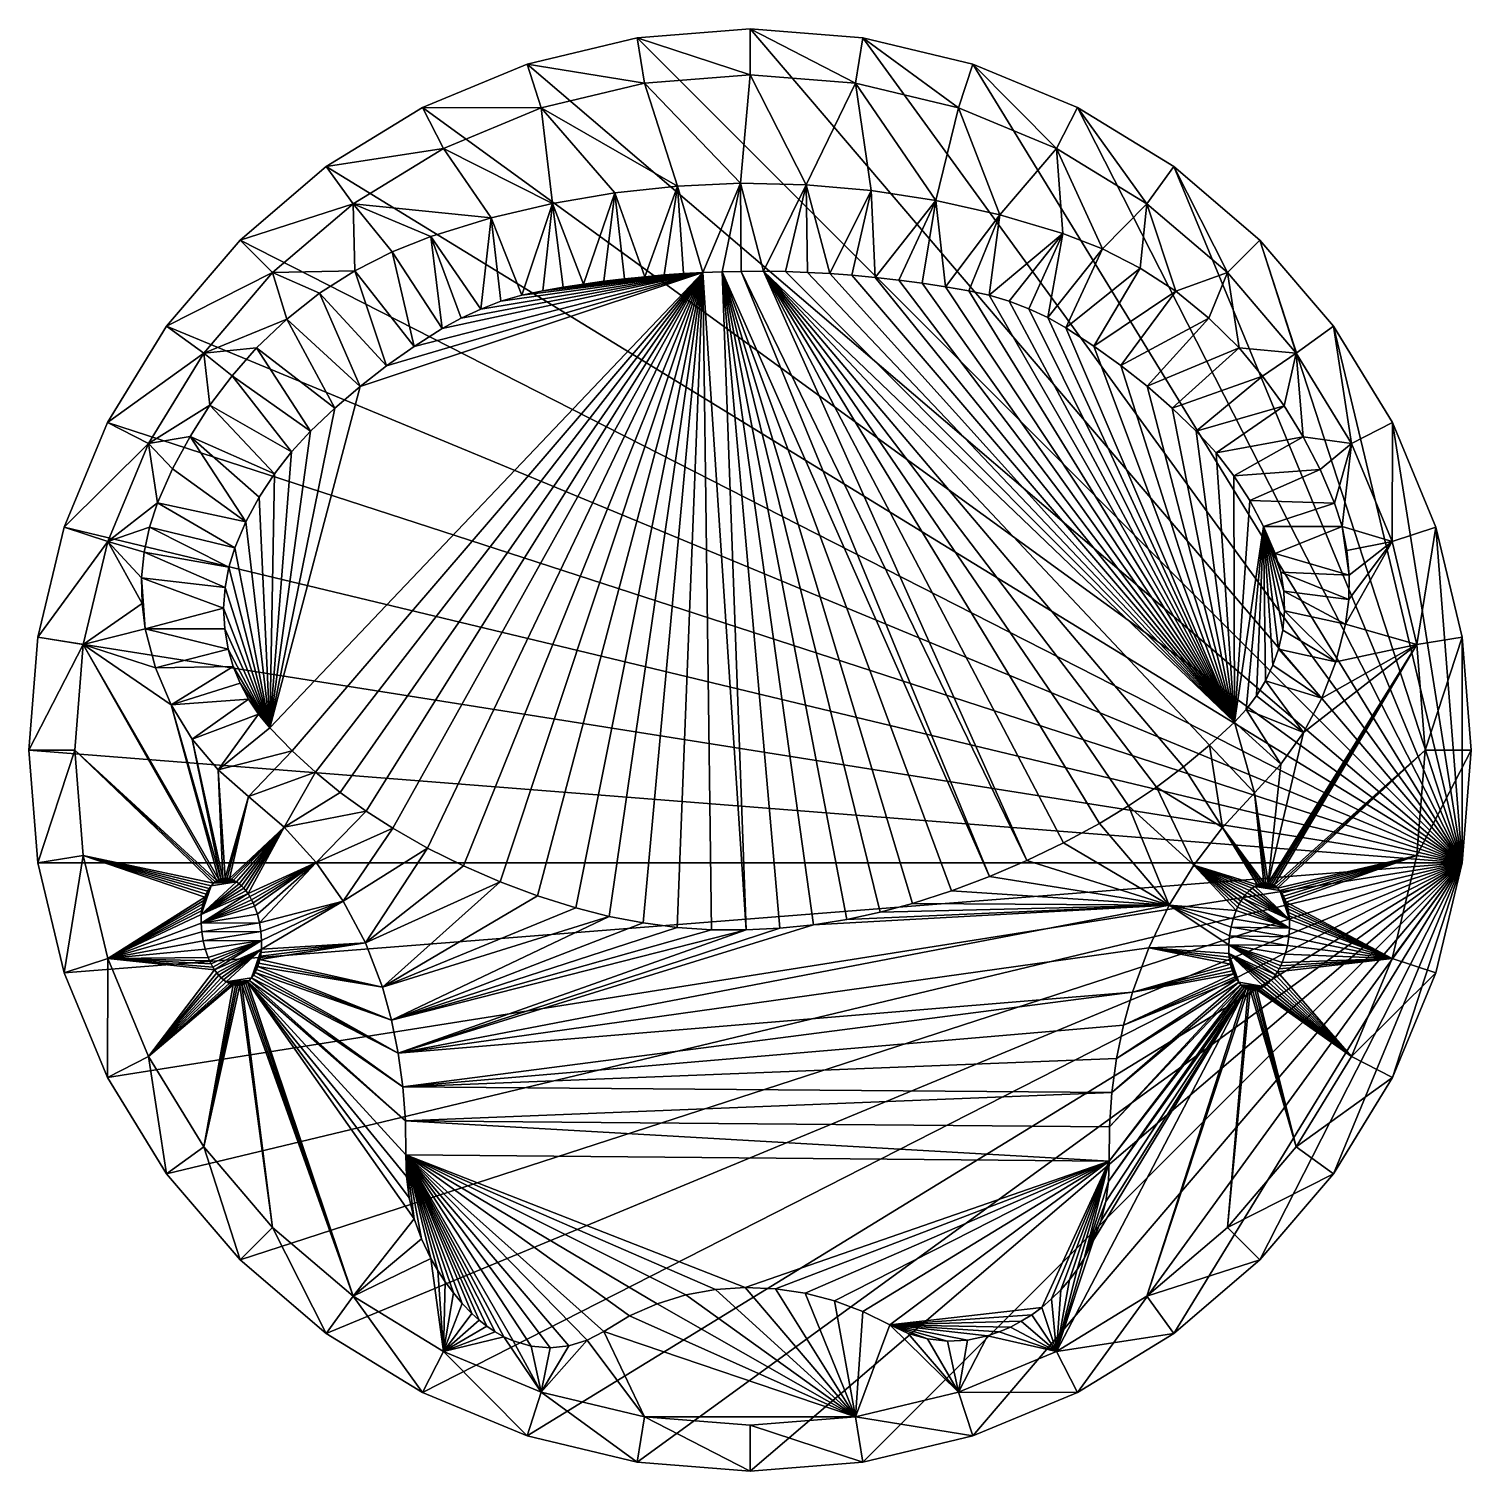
# Model space of a CAD drawing. Extents: x 93 to 234, y 231 to 372.
import ezdxf

# ---------------------------------------------------------------- set-up
doc = ezdxf.new("R2010")
doc.units = 0
doc.header["$LTSCALE"] = 10
doc.layers.get('0').update_dxf_attribs({"linetype": 'CONTINUOUS'})

# ---------------------------------------------------------------- blocks, each defined once
blk = doc.blocks.new('*X42')
at = {"color": 0}
mesh = blk.add_polyface(dxfattribs=at)
corners = [(94.22, 312.36, -18.75), (93.36, 301.35, -18.75), (93.36, 301.35, 37.5), (94.22, 312.36, 37.5), (96.8, 323.09, 37.5), (96.8, 323.09, -18.75), (101.02, 333.29, -18.75), (101.02, 333.29, 37.5), (106.79, 342.7, -18.75), (106.79, 342.7, 37.5), (113.96, 351.09, 37.5), (113.96, 351.09, -18.75), (122.36, 358.26, -18.75), (122.36, 358.26, 37.5), (131.77, 364.03, 37.5), (131.77, 364.03, -18.75), (141.97, 368.26, -18.75), (141.97, 368.26, 37.5), (152.7, 370.83, -18.75), (152.7, 370.83, 37.5), (163.71, 371.7, 37.5), (163.71, 371.7, -18.75), (174.71, 370.83, -18.75), (174.71, 370.83, 37.5), (185.44, 368.26, 37.5), (185.44, 368.26, -18.75), (195.64, 364.03, -18.75), (195.64, 364.03, 37.5), (205.06, 358.26, -18.75), (205.06, 358.26, 37.5), (213.45, 351.09, 37.5), (213.45, 351.09, -18.75), (220.62, 342.7, -18.75), (220.62, 342.7, 37.5), (226.39, 333.29, 37.5), (226.39, 333.29, -18.75), (230.61, 323.09, -18.75), (230.61, 323.09, 37.5), (233.19, 312.36, -18.75), (233.19, 312.36, 37.5), (234.05, 301.35, 37.5), (234.05, 301.35, -18.75), (233.19, 290.35, -18.75), (233.19, 290.35, 37.5), (230.61, 279.61, 37.5), (230.61, 279.61, -18.75), (226.39, 269.41, -18.75), (226.39, 269.41, 37.5), (220.62, 260, -18.75), (220.62, 260, 37.5), (213.45, 251.61, 37.5), (213.45, 251.61, -18.75), (205.06, 244.44, -18.75), (205.06, 244.44, 37.5), (195.64, 238.67, 37.5), (195.64, 238.67, -18.75), (185.44, 234.44, -18.75), (185.44, 234.44, 37.5), (174.71, 231.87, -18.75), (174.71, 231.87, 37.5), (163.71, 231, 37.5), (163.71, 231, -18.75), (152.7, 231.87, -18.75), (152.7, 231.87, 37.5), (141.97, 234.44, 37.5), (141.97, 234.44, -18.75), (131.77, 238.67, -18.75), (131.77, 238.67, 37.5), (122.36, 244.44, -18.75), (122.36, 244.44, 37.5), (113.96, 251.61, 37.5), (113.96, 251.61, -18.75), (106.79, 260, -18.75), (106.79, 260, 37.5), (101.02, 269.41, 37.5), (101.02, 269.41, -18.75), (96.8, 279.61, -18.75), (96.8, 279.61, 37.5), (94.22, 290.35, -18.75), (94.22, 290.35, 37.5), (93.36, 301.35, 37.5), (93.36, 301.35, -18.75)]
mesh.append_faces([[corners[k] for k in face] for face in [(0, 2, 3), (3, 5, 0), (6, 4, 7), (8, 7, 9), (9, 11, 8), (12, 10, 13), (13, 15, 12), (16, 14, 17), (18, 17, 19), (19, 21, 18), (22, 20, 23), (23, 25, 22), (26, 24, 27), (28, 27, 29), (29, 31, 28), (32, 30, 33), (33, 35, 32), (36, 34, 37), (38, 37, 39), (39, 41, 38), (42, 40, 43), (43, 45, 42), (46, 44, 47), (48, 47, 49), (49, 51, 48), (52, 50, 53), (53, 55, 52), (56, 54, 57), (58, 57, 59), (59, 61, 58), (62, 60, 63), (63, 65, 62), (66, 64, 67), (68, 67, 69), (69, 71, 68), (72, 70, 73), (73, 75, 72), (76, 74, 77), (78, 77, 79), (79, 81, 78)]], dxfattribs={"vtx0": -1, "color": 0})
mesh.append_faces([[corners[k] for k in face] for face in [(0, 1, 2), (3, 4, 5), (6, 5, 4), (8, 6, 7), (9, 10, 11), (12, 11, 10), (13, 14, 15), (16, 15, 14), (18, 16, 17), (19, 20, 21), (22, 21, 20), (23, 24, 25), (26, 25, 24), (28, 26, 27), (29, 30, 31), (32, 31, 30), (33, 34, 35), (36, 35, 34), (38, 36, 37), (39, 40, 41), (42, 41, 40), (43, 44, 45), (46, 45, 44), (48, 46, 47), (49, 50, 51), (52, 51, 50), (53, 54, 55), (56, 55, 54), (58, 56, 57), (59, 60, 61), (62, 61, 60), (63, 64, 65), (66, 65, 64), (68, 66, 67), (69, 70, 71), (72, 71, 70), (73, 74, 75), (76, 75, 74), (78, 76, 77), (79, 80, 81)]], dxfattribs={"vtx2": -1, "color": 0})
mesh = blk.add_polyface(dxfattribs=at)
corners = [(233.19, 290.35, -18.75), (230.61, 279.61, -18.75), (226.39, 269.41, -18.75), (220.62, 260, -18.75), (213.45, 251.61, -18.75), (205.06, 244.44, -18.75), (195.64, 238.67, -18.75), (185.44, 234.44, -18.75), (174.71, 231.87, -18.75), (163.71, 231, -18.75), (152.7, 231.87, -18.75), (141.97, 234.44, -18.75), (131.77, 238.67, -18.75), (122.36, 244.44, -18.75), (113.96, 251.61, -18.75), (106.79, 260, -18.75), (101.02, 269.41, -18.75), (96.8, 279.61, -18.75), (94.22, 290.35, -18.75), (93.36, 301.35, -18.75), (94.22, 312.36, -18.75), (96.8, 323.09, -18.75), (101.02, 333.29, -18.75), (106.79, 342.7, -18.75), (113.96, 351.09, -18.75), (122.36, 358.26, -18.75), (131.77, 364.03, -18.75), (141.97, 368.26, -18.75), (152.7, 370.83, -18.75), (163.71, 371.7, -18.75), (174.71, 370.83, -18.75), (185.44, 368.26, -18.75), (195.64, 364.03, -18.75), (205.06, 358.26, -18.75), (213.45, 351.09, -18.75), (220.62, 342.7, -18.75), (226.39, 333.29, -18.75), (230.61, 323.09, -18.75), (233.19, 312.36, -18.75), (234.05, 301.35, -18.75)]
mesh.append_faces([[corners[k] for k in face] for face in [(0, 38, 39)]], dxfattribs={"vtx0": -1, "color": 0})
mesh.append_faces([[corners[k] for k in face] for face in [(0, 2, 3), (0, 3, 4), (0, 4, 5), (0, 5, 6), (0, 6, 7), (0, 7, 8), (0, 8, 9), (0, 9, 10), (0, 10, 11), (0, 11, 12), (0, 12, 13), (0, 13, 14), (0, 14, 15), (0, 15, 16), (0, 16, 17), (0, 17, 18), (0, 18, 19), (0, 19, 20), (0, 20, 21), (0, 21, 22), (0, 22, 23), (0, 23, 24), (0, 24, 25), (0, 25, 26), (0, 26, 27), (0, 27, 28), (0, 28, 29), (0, 29, 30), (0, 30, 31), (0, 31, 32), (0, 32, 33), (0, 33, 34), (0, 34, 35), (0, 35, 36), (0, 36, 37), (0, 37, 38)]], dxfattribs={"vtx0": -1, "vtx2": -1, "color": 0})
mesh.append_faces([[corners[k] for k in face] for face in [(0, 1, 2)]], dxfattribs={"vtx2": -1, "color": 0})
mesh = blk.add_polyface(dxfattribs=at)
corners = [(94.22, 312.36, 37.5), (98.65, 311.65, 37.5), (101.07, 321.7, 37.5), (96.8, 323.09, 37.5), (105.02, 331.25, 37.5), (101.02, 333.29, 37.5), (110.42, 340.06, 37.5), (106.79, 342.7, 37.5), (117.13, 347.92, 37.5), (113.96, 351.09, 37.5), (124.99, 354.64, 37.5), (122.36, 358.26, 37.5), (133.8, 360.04, 37.5), (131.77, 364.03, 37.5), (143.35, 363.99, 37.5), (141.97, 368.26, 37.5), (153.4, 366.4, 37.5), (152.7, 370.83, 37.5), (163.71, 367.21, 37.5), (163.71, 371.7, 37.5), (174.01, 366.4, 37.5), (174.71, 370.83, 37.5), (184.06, 363.99, 37.5), (185.44, 368.26, 37.5), (193.61, 360.04, 37.5), (195.64, 364.03, 37.5), (202.42, 354.64, 37.5), (205.06, 358.26, 37.5), (210.28, 347.92, 37.5), (213.45, 351.09, 37.5), (216.99, 340.06, 37.5), (220.62, 342.7, 37.5), (222.39, 331.25, 37.5), (226.39, 333.29, 37.5), (226.35, 321.7, 37.5), (230.61, 323.09, 37.5), (228.76, 311.65, 37.5), (233.19, 312.36, 37.5), (229.57, 301.35, 37.5), (234.05, 301.35, 37.5), (228.76, 291.05, 37.5), (233.19, 290.35, 37.5), (226.35, 281, 37.5), (230.61, 279.61, 37.5), (222.39, 271.45, 37.5), (226.39, 269.41, 37.5), (216.99, 262.64, 37.5), (220.62, 260, 37.5), (210.28, 254.78, 37.5), (213.45, 251.61, 37.5), (202.42, 248.07, 37.5), (205.06, 244.44, 37.5), (193.61, 242.67, 37.5), (195.64, 238.67, 37.5), (184.06, 238.71, 37.5), (185.44, 234.44, 37.5), (174.01, 236.3, 37.5), (174.71, 231.87, 37.5), (163.71, 235.49, 37.5), (163.71, 231, 37.5), (153.4, 236.3, 37.5), (152.7, 231.87, 37.5), (143.35, 238.71, 37.5), (141.97, 234.44, 37.5), (133.8, 242.67, 37.5), (131.77, 238.67, 37.5), (124.99, 248.07, 37.5), (122.36, 244.44, 37.5), (117.13, 254.78, 37.5), (113.96, 251.61, 37.5), (110.42, 262.64, 37.5), (106.79, 260, 37.5), (105.02, 271.45, 37.5), (101.02, 269.41, 37.5), (101.07, 281, 37.5), (96.8, 279.61, 37.5), (98.65, 291.05, 37.5), (94.22, 290.35, 37.5), (97.84, 301.35, 37.5), (93.36, 301.35, 37.5)]
mesh.append_faces([[corners[k] for k in face] for face in [(0, 1, 2), (4, 5, 3), (6, 7, 5), (8, 9, 7), (10, 11, 9), (12, 13, 11), (14, 15, 13), (16, 17, 15), (18, 19, 17), (20, 21, 19), (22, 23, 21), (24, 25, 23), (26, 27, 25), (28, 29, 27), (30, 31, 29), (32, 33, 31), (34, 35, 33), (36, 37, 35), (38, 39, 37), (40, 41, 39), (42, 43, 41), (44, 45, 43), (46, 47, 45), (48, 49, 47), (50, 51, 49), (52, 53, 51), (54, 55, 53), (56, 57, 55), (58, 59, 57), (60, 61, 59), (62, 63, 61), (64, 65, 63), (66, 67, 65), (68, 69, 67), (70, 71, 69), (72, 73, 71), (74, 75, 73), (76, 77, 75), (78, 79, 77), (1, 0, 79)]], dxfattribs={"vtx0": -1, "vtx2": -1, "color": 0})
mesh.append_faces([[corners[k] for k in face] for face in [(3, 0, 2), (2, 4, 3), (4, 6, 5), (6, 8, 7), (8, 10, 9), (10, 12, 11), (12, 14, 13), (14, 16, 15), (16, 18, 17), (18, 20, 19), (20, 22, 21), (22, 24, 23), (24, 26, 25), (26, 28, 27), (28, 30, 29), (30, 32, 31), (32, 34, 33), (34, 36, 35), (36, 38, 37), (38, 40, 39), (40, 42, 41), (42, 44, 43), (44, 46, 45), (46, 48, 47), (48, 50, 49), (50, 52, 51), (52, 54, 53), (54, 56, 55), (56, 58, 57), (58, 60, 59), (60, 62, 61), (62, 64, 63), (64, 66, 65), (66, 68, 67), (68, 70, 69), (70, 72, 71), (72, 74, 73), (74, 76, 75), (76, 78, 77), (78, 1, 79)]], dxfattribs={"vtx1": -1, "vtx2": -1, "color": 0})
mesh = blk.add_polyface(dxfattribs=at)
corners = [(97.84, 301.35, 37.5), (97.84, 301.35, 18.75), (98.65, 311.65, 18.75), (98.65, 311.65, 37.5), (101.07, 321.7, 18.75), (101.07, 321.7, 37.5), (105.02, 331.25, 18.75), (105.02, 331.25, 37.5), (110.42, 340.06, 18.75), (110.42, 340.06, 37.5), (117.13, 347.92, 18.75), (117.13, 347.92, 37.5), (124.99, 354.64, 18.75), (124.99, 354.64, 37.5), (133.8, 360.04, 18.75), (133.8, 360.04, 37.5), (143.35, 363.99, 18.75), (143.35, 363.99, 37.5), (153.4, 366.4, 18.75), (153.4, 366.4, 37.5), (163.71, 367.21, 18.75), (163.71, 367.21, 37.5), (174.01, 366.4, 18.75), (174.01, 366.4, 37.5), (184.06, 363.99, 18.75), (184.06, 363.99, 37.5), (193.61, 360.04, 18.75), (193.61, 360.04, 37.5), (202.42, 354.64, 18.75), (202.42, 354.64, 37.5), (210.28, 347.92, 18.75), (210.28, 347.92, 37.5), (216.99, 340.06, 18.75), (216.99, 340.06, 37.5), (222.39, 331.25, 18.75), (222.39, 331.25, 37.5), (226.35, 321.7, 18.75), (226.35, 321.7, 37.5), (228.76, 311.65, 18.75), (228.76, 311.65, 37.5), (229.57, 301.35, 18.75), (229.57, 301.35, 37.5), (228.76, 291.05, 18.75), (228.76, 291.05, 37.5), (226.35, 281, 18.75), (226.35, 281, 37.5), (222.39, 271.45, 18.75), (222.39, 271.45, 37.5), (216.99, 262.64, 18.75), (216.99, 262.64, 37.5), (210.28, 254.78, 18.75), (210.28, 254.78, 37.5), (202.42, 248.07, 18.75), (202.42, 248.07, 37.5), (193.61, 242.67, 18.75), (193.61, 242.67, 37.5), (184.06, 238.71, 18.75), (184.06, 238.71, 37.5), (174.01, 236.3, 18.75), (174.01, 236.3, 37.5), (163.71, 235.49, 18.75), (163.71, 235.49, 37.5), (153.4, 236.3, 18.75), (153.4, 236.3, 37.5), (143.35, 238.71, 18.75), (143.35, 238.71, 37.5), (133.8, 242.67, 18.75), (133.8, 242.67, 37.5), (124.99, 248.07, 18.75), (124.99, 248.07, 37.5), (117.13, 254.78, 18.75), (117.13, 254.78, 37.5), (110.42, 262.64, 18.75), (110.42, 262.64, 37.5), (105.02, 271.45, 18.75), (105.02, 271.45, 37.5), (101.07, 281, 18.75), (101.07, 281, 37.5), (98.65, 291.05, 18.75), (98.65, 291.05, 37.5), (97.84, 301.35, 18.75), (97.84, 301.35, 37.5)]
mesh.append_faces([[corners[k] for k in face] for face in [(3, 0, 2), (2, 4, 3), (7, 5, 6), (9, 7, 8), (8, 10, 9), (13, 11, 12), (12, 14, 13), (17, 15, 16), (19, 17, 18), (18, 20, 19), (23, 21, 22), (22, 24, 23), (27, 25, 26), (29, 27, 28), (28, 30, 29), (33, 31, 32), (32, 34, 33), (37, 35, 36), (39, 37, 38), (38, 40, 39), (43, 41, 42), (42, 44, 43), (47, 45, 46), (49, 47, 48), (48, 50, 49), (53, 51, 52), (52, 54, 53), (57, 55, 56), (59, 57, 58), (58, 60, 59), (63, 61, 62), (62, 64, 63), (67, 65, 66), (69, 67, 68), (68, 70, 69), (73, 71, 72), (72, 74, 73), (77, 75, 76), (79, 77, 78), (78, 80, 79)]], dxfattribs={"vtx1": -1, "color": 0})
mesh.append_faces([[corners[k] for k in face] for face in [(0, 1, 2), (4, 5, 3), (5, 4, 6), (7, 6, 8), (10, 11, 9), (11, 10, 12), (14, 15, 13), (15, 14, 16), (17, 16, 18), (20, 21, 19), (21, 20, 22), (24, 25, 23), (25, 24, 26), (27, 26, 28), (30, 31, 29), (31, 30, 32), (34, 35, 33), (35, 34, 36), (37, 36, 38), (40, 41, 39), (41, 40, 42), (44, 45, 43), (45, 44, 46), (47, 46, 48), (50, 51, 49), (51, 50, 52), (54, 55, 53), (55, 54, 56), (57, 56, 58), (60, 61, 59), (61, 60, 62), (64, 65, 63), (65, 64, 66), (67, 66, 68), (70, 71, 69), (71, 70, 72), (74, 75, 73), (75, 74, 76), (77, 76, 78), (80, 81, 79)]], dxfattribs={"vtx2": -1, "color": 0})
mesh = blk.add_polyface(dxfattribs=at)
corners = [(111.36, 288.35, 18.75), (97.84, 301.35, 18.75), (98.65, 291.05, 18.75), (111.69, 288.62, 18.75), (98.65, 311.65, 18.75), (111.88, 288.71, 18.75), (112.08, 288.79, 18.75), (109.3, 302.42, 18.75), (107.24, 305.76, 18.75), (105.7, 309.37, 18.75), (104.71, 313.17, 18.75), (104.4, 315.65, 18.75), (101.07, 321.7, 18.75), (104.36, 318.15, 18.75), (104.61, 320.65, 18.75), (105.13, 323.1, 18.75), (105.92, 325.47, 18.75), (105.02, 331.25, 18.75), (107.37, 328.77, 18.75), (109.08, 331.94, 18.75), (111.02, 334.98, 18.75), (110.42, 340.06, 18.75), (113.19, 337.86, 18.75), (115.57, 340.57, 18.75), (118.52, 343.38, 18.75), (117.13, 347.92, 18.75), (121.72, 345.9, 18.75), (125.16, 348.1, 18.75), (124.99, 354.64, 18.75), (128.79, 349.96, 18.75), (132.58, 351.45, 18.75), (138.46, 353.25, 18.75), (133.8, 360.04, 18.75), (112.29, 288.83, 18.75), (111.82, 299.42, 18.75), (112.5, 288.85, 18.75), (114.77, 296.83, 18.75), (144.45, 354.67, 18.75), (143.35, 363.99, 18.75), (150.51, 355.71, 18.75), (156.63, 356.36, 18.75), (153.4, 366.4, 18.75), (162.78, 356.63, 18.75)]
mesh.append_faces([[corners[k] for k in face] for face in [(4, 5, 8)]], dxfattribs={"vtx0": -1, "vtx1": -1, "vtx2": -1, "color": 0})
mesh.append_faces([[corners[k] for k in face] for face in [(0, 1, 2), (3, 4, 1), (6, 7, 8), (11, 12, 4), (16, 17, 12), (20, 21, 17), (24, 25, 21), (27, 28, 25), (31, 32, 28), (33, 34, 7), (35, 36, 34), (32, 31, 37), (40, 41, 38)]], dxfattribs={"vtx0": -1, "vtx2": -1, "color": 0})
mesh.append_faces([[corners[k] for k in face] for face in [(3, 5, 4), (5, 6, 8), (8, 9, 4), (9, 10, 4), (10, 11, 4), (11, 13, 12), (13, 14, 12), (14, 15, 12), (15, 16, 12), (16, 18, 17), (18, 19, 17), (19, 20, 17), (20, 22, 21), (22, 23, 21), (23, 24, 21), (24, 26, 25), (26, 27, 25), (27, 29, 28), (29, 30, 28), (30, 31, 28), (38, 32, 37), (37, 39, 38), (39, 40, 38), (40, 42, 41)]], dxfattribs={"vtx1": -1, "vtx2": -1, "color": 0})
mesh = blk.add_polyface(dxfattribs=at)
corners = [(214.25, 288.37, 18.75), (217.69, 303.07, 18.75), (215.49, 299.98, 18.75), (162.78, 356.63, 18.75), (163.71, 367.21, 18.75), (153.4, 366.4, 18.75), (169.17, 356.49, 18.75), (174.01, 366.4, 18.75), (175.54, 355.93, 18.75), (181.85, 354.95, 18.75), (184.06, 363.99, 18.75), (188.09, 353.56, 18.75), (193.61, 360.04, 18.75), (194.22, 351.75, 18.75), (198.09, 350.25, 18.75), (202.42, 354.64, 18.75), (201.78, 348.36, 18.75), (205.25, 346.1, 18.75), (210.28, 347.92, 18.75), (208.47, 343.49, 18.75), (211.41, 340.57, 18.75), (216.99, 340.06, 18.75), (213.71, 337.83, 18.75), (215.8, 334.94, 18.75), (217.67, 331.89, 18.75), (222.39, 331.25, 18.75), (219.32, 328.72, 18.75), (220.72, 325.44, 18.75), (221.46, 323.16, 18.75), (226.35, 321.7, 18.75), (221.94, 320.81, 18.75), (222.16, 318.42, 18.75), (222.11, 316.02, 18.75), (221.8, 313.64, 18.75), (228.76, 311.65, 18.75), (220.86, 309.96, 18.75), (219.49, 306.42, 18.75), (214.46, 288.32, 18.75), (214.65, 288.25, 18.75), (214.84, 288.15, 18.75), (229.57, 301.35, 18.75)]
mesh.append_faces([[corners[k] for k in face] for face in [(1, 0, 34)]], dxfattribs={"vtx0": -1, "vtx1": -1, "vtx2": -1, "color": 0})
mesh.append_faces([[corners[k] for k in face] for face in [(0, 1, 2), (3, 4, 5), (6, 7, 4), (9, 10, 7), (11, 12, 10), (14, 15, 12), (17, 18, 15), (20, 21, 18), (24, 25, 21), (28, 29, 25), (33, 34, 29), (39, 40, 34)]], dxfattribs={"vtx0": -1, "vtx2": -1, "color": 0})
mesh.append_faces([[corners[k] for k in face] for face in [(3, 6, 4), (6, 8, 7), (8, 9, 7), (9, 11, 10), (11, 13, 12), (13, 14, 12), (14, 16, 15), (16, 17, 15), (17, 19, 18), (19, 20, 18), (20, 22, 21), (22, 23, 21), (23, 24, 21), (24, 26, 25), (26, 27, 25), (27, 28, 25), (28, 30, 29), (30, 31, 29), (31, 32, 29), (32, 33, 29), (33, 35, 34), (35, 36, 34), (0, 37, 34), (36, 1, 34), (37, 38, 34)]], dxfattribs={"vtx1": -1, "vtx2": -1, "color": 0})
mesh = blk.add_polyface(dxfattribs=at)
corners = [(196.3, 251.75), (197.21, 253.52), (197.92, 255.38), (198.41, 257.3), (198.69, 259.27), (198.75, 261.25), (195.62, 250.68), (194.86, 249.66), (194.03, 248.7), (193.13, 247.8), (177.34, 245.27), (192.16, 246.97), (191.2, 246.26), (190.17, 245.62), (189.11, 245.06), (188, 244.58), (179.12, 244.44), (181.02, 243.91), (182.97, 243.69), (184.93, 243.79), (186.86, 244.19), (174.7, 246.58), (171.95, 247.61), (169.1, 248.35), (166.19, 248.78), (130.13, 261.85), (163.25, 248.92), (160.33, 248.73), (157.44, 248.19), (154.64, 247.33), (151.96, 246.14), (149.44, 244.64), (139.7, 244.12), (140.59, 243.72), (142.36, 243.2), (144.2, 243.03), (146.04, 243.22), (147.81, 243.77), (138.85, 244.59), (138.04, 245.13), (137.28, 245.73), (136.56, 246.39), (135.64, 247.37), (134.78, 248.39), (133.98, 249.47), (133.24, 250.59), (132.56, 251.75), (130.19, 259.75), (130.46, 257.67), (130.96, 255.63), (131.66, 253.65), (198.77, 264.6), (199.01, 267.93), (130.1, 265.17), (200.14, 274.51), (201.02, 277.74), (129.85, 268.48), (199.47, 271.24), (202.6, 282.06), (204.6, 286.21), (129.4, 271.76), (107.37, 328.77), (105.92, 325.47), (114.53, 323.6), (115.82, 326.01), (109.08, 331.94), (117.31, 328.3), (118.98, 330.45), (111.02, 334.98), (120.84, 332.45), (113.19, 337.86), (123.21, 334.7), (115.57, 340.57), (125.69, 336.82), (118.52, 343.38), (128.26, 338.83), (121.72, 345.9), (130.93, 340.71), (125.16, 348.1), (133.68, 342.46), (128.79, 349.96), (135.53, 343.49), (132.58, 351.45), (139.41, 345.12), (141.44, 345.71), (138.46, 353.25), (137.44, 344.37), (143.5, 346.15), (145.48, 346.49), (144.45, 354.67), (149.46, 347.07), (151.46, 347.31), (150.51, 355.71), (147.47, 346.79), (155.33, 347.69), (157.21, 347.82), (156.63, 356.36), (153.46, 347.52), (160.98, 348), (162.86, 348.04), (162.78, 356.63), (159.09, 347.93), (167.17, 348.02), (169.33, 347.94), (169.17, 356.49), (165.02, 348.05), (171.48, 347.83), (173.64, 347.66), (175.54, 355.93), (178.22, 347.19), (180.5, 346.89), (181.85, 354.95), (175.93, 347.45), (185.05, 346.15), (187.04, 345.72), (188.09, 353.56), (182.78, 346.54), (189, 345.13), (190.9, 344.4), (194.22, 351.75), (202.44, 336.84), (204.89, 334.7), (211.41, 340.57), (208.47, 343.49), (205.25, 346.1), (199.89, 338.86), (201.78, 348.36), (197.25, 340.75), (198.09, 350.25), (194.53, 342.53), (192.75, 343.53), (207.24, 332.45), (213.71, 337.83), (209.17, 330.35), (215.8, 334.94), (210.91, 328.08), (217.67, 331.89), (212.46, 325.68), (219.32, 328.72), (213.8, 323.16), (220.72, 325.44), (210.97, 304.08), (208.54, 301.83), (212.93, 297.17), (215.49, 299.98), (217.69, 303.07), (212.11, 305.31), (213.12, 306.65), (219.49, 306.42), (213.99, 308.09), (214.71, 309.61), (220.86, 309.96), (215.26, 311.2), (215.68, 313.05), (221.8, 313.64), (215.86, 314.94), (222.11, 316.02), (215.79, 316.84), (222.16, 318.42), (215.48, 318.71), (221.94, 320.81), (221.46, 323.16), (214.92, 320.53), (206.01, 299.72), (209.8, 293.8), (203.37, 297.74), (200.63, 295.89), (207.01, 290.13), (163.33, 283.8), (159.96, 283.82), (128.72, 275.01), (166.62, 283.96), (169.9, 284.31), (173.16, 284.83), (176.39, 285.52), (179.57, 286.39), (183.35, 287.62), (187.06, 289.02), (190.72, 290.58), (194.3, 292.31), (197.8, 294.19), (149.96, 285.11), (146.7, 285.94), (127.84, 278.21), (153.27, 284.48), (156.6, 284.04), (139.32, 288.49), (135.75, 290.05), (126.2, 282.53), (142.98, 287.12), (132.26, 291.79), (128.87, 293.72), (124.03, 286.61), (126.25, 295.39), (121.38, 290.39), (123.74, 297.22), (121.33, 299.18), (118.27, 293.82), (119.04, 301.28), (114.77, 296.83), (113.46, 321.08), (105.13, 323.1), (104.61, 320.65), (112.86, 319.17), (104.36, 318.15), (112.5, 317.19), (104.4, 315.65), (104.71, 313.17), (112.36, 315.18), (112.47, 313.18), (105.7, 309.37), (112.81, 311.2), (107.24, 305.76), (113.3, 309.51), (113.96, 307.88), (109.3, 302.42), (114.78, 306.32), (111.82, 299.42), (115.76, 304.86), (116.88, 303.51)]
mesh.append_faces([[corners[k] for k in face] for face in [(5, 10, 11), (5, 25, 26), (158, 161, 162), (60, 59, 172), (204, 207, 208)]], dxfattribs={"vtx0": -1, "vtx1": -1, "vtx2": -1, "color": 0})
mesh.append_faces([[corners[k] for k in face] for face in [(0, 2, 3), (0, 3, 4), (0, 4, 5), (5, 6, 0), (5, 7, 6), (5, 8, 7), (5, 9, 8), (5, 11, 9), (10, 12, 11), (10, 13, 12), (10, 14, 13), (10, 15, 14), (10, 17, 18), (10, 18, 19), (10, 19, 20), (10, 20, 15), (5, 21, 10), (5, 22, 21), (5, 23, 22), (5, 24, 23), (5, 26, 24), (25, 27, 26), (25, 28, 27), (25, 29, 28), (25, 30, 29), (25, 31, 30), (25, 32, 33), (25, 33, 34), (25, 34, 35), (25, 35, 36), (25, 36, 37), (25, 37, 31), (25, 38, 32), (25, 39, 38), (25, 40, 39), (25, 41, 40), (25, 42, 41), (25, 43, 42), (25, 44, 43), (25, 45, 44), (25, 46, 45), (25, 48, 49), (25, 49, 50), (25, 50, 46), (53, 5, 51), (56, 57, 54), (56, 52, 57), (60, 55, 58), (63, 65, 61), (66, 68, 65), (65, 64, 66), (67, 70, 68), (69, 72, 70), (71, 74, 72), (73, 76, 74), (75, 78, 76), (77, 80, 78), (79, 82, 80), (85, 86, 83), (82, 81, 86), (89, 84, 87), (92, 93, 90), (89, 88, 93), (96, 97, 94), (92, 91, 97), (100, 101, 98), (96, 95, 101), (104, 105, 102), (100, 99, 105), (106, 108, 104), (104, 103, 106), (111, 112, 109), (108, 107, 112), (115, 116, 113), (111, 110, 116), (119, 114, 117), (120, 122, 123), (123, 125, 120), (124, 127, 125), (126, 129, 127), (128, 130, 129), (119, 118, 130), (121, 132, 122), (131, 134, 132), (133, 136, 134), (135, 138, 136), (137, 140, 138), (141, 143, 144), (144, 146, 141), (145, 147, 146), (145, 149, 147), (148, 150, 149), (148, 152, 150), (151, 153, 152), (151, 155, 153), (154, 157, 155), (156, 159, 157), (158, 162, 159), (161, 139, 162), (142, 164, 143), (165, 167, 164), (164, 163, 165), (168, 170, 60), (60, 171, 168), (60, 172, 171), (59, 173, 172), (59, 174, 173), (59, 175, 174), (59, 176, 175), (59, 177, 176), (59, 178, 177), (59, 179, 178), (59, 180, 179), (59, 166, 180), (181, 183, 170), (170, 184, 181), (170, 185, 184), (170, 169, 185), (186, 188, 183), (183, 189, 186), (183, 182, 189), (190, 192, 188), (188, 187, 190), (191, 194, 192), (197, 193, 195), (196, 199, 197), (200, 62, 201), (201, 203, 200), (202, 205, 203), (204, 208, 205), (207, 209, 208), (207, 211, 209), (210, 213, 211), (212, 214, 213), (212, 216, 214), (215, 218, 216), (217, 219, 218), (217, 198, 219)]], dxfattribs={"vtx0": -1, "vtx2": -1, "color": 0})
mesh.append_faces([[corners[k] for k in face] for face in [(51, 52, 53), (53, 25, 5), (54, 55, 56), (56, 53, 52), (58, 59, 60), (60, 56, 55), (61, 62, 63), (63, 64, 65), (66, 67, 68), (67, 69, 70), (69, 71, 72), (71, 73, 74), (73, 75, 76), (75, 77, 78), (77, 79, 80), (79, 81, 82), (83, 84, 85), (85, 82, 86), (87, 88, 89), (89, 85, 84), (90, 91, 92), (92, 89, 93), (94, 95, 96), (96, 92, 97), (98, 99, 100), (100, 96, 101), (102, 103, 104), (104, 100, 105), (106, 107, 108), (109, 110, 111), (111, 108, 112), (113, 114, 115), (115, 111, 116), (117, 118, 119), (119, 115, 114), (120, 121, 122), (123, 124, 125), (124, 126, 127), (126, 128, 129), (128, 119, 130), (121, 131, 132), (131, 133, 134), (133, 135, 136), (135, 137, 138), (137, 139, 140), (141, 142, 143), (144, 145, 146), (145, 148, 149), (148, 151, 152), (151, 154, 155), (154, 156, 157), (156, 158, 159), (161, 140, 139), (142, 163, 164), (165, 166, 167), (168, 169, 170), (59, 167, 166), (181, 182, 183), (186, 187, 188), (190, 191, 192), (191, 193, 194), (195, 196, 197), (197, 194, 193), (196, 198, 199), (200, 63, 62), (201, 202, 203), (202, 204, 205), (207, 210, 211), (210, 212, 213), (212, 215, 216), (215, 217, 218), (217, 199, 198)]], dxfattribs={"vtx1": -1, "vtx2": -1, "color": 0})
mesh.append_faces([[corners[k] for k in face] for face in [(0, 1, 2), (10, 16, 17), (25, 47, 48), (158, 160, 161), (204, 206, 207)]], dxfattribs={"vtx2": -1, "color": 0})
mesh = blk.add_polyface(dxfattribs=at)
corners = [(162.78, 356.63), (162.78, 356.63, 18.75), (156.63, 356.36, 18.75), (156.63, 356.36), (150.51, 355.71, 18.75), (150.51, 355.71), (144.45, 354.67, 18.75), (144.45, 354.67), (138.46, 353.25, 18.75), (138.46, 353.25), (132.58, 351.45, 18.75), (132.58, 351.45)]
mesh.append_faces([[corners[k] for k in face] for face in [(3, 0, 2), (2, 4, 3), (4, 6, 5), (9, 7, 8), (8, 10, 9)]], dxfattribs={"vtx1": -1, "color": 0})
mesh.append_faces([[corners[k] for k in face] for face in [(0, 1, 2), (4, 5, 3), (6, 7, 5), (7, 6, 8), (10, 11, 9)]], dxfattribs={"vtx2": -1, "color": 0})
mesh = blk.add_polyface(dxfattribs=at)
corners = [(194.22, 351.75), (194.22, 351.75, 18.75), (188.09, 353.56, 18.75), (188.09, 353.56), (181.85, 354.95, 18.75), (181.85, 354.95), (175.54, 355.93, 18.75), (175.54, 355.93), (169.17, 356.49, 18.75), (169.17, 356.49), (162.78, 356.63, 18.75), (162.78, 356.63)]
mesh.append_faces([[corners[k] for k in face] for face in [(3, 0, 2), (2, 4, 3), (4, 6, 5), (9, 7, 8), (8, 10, 9)]], dxfattribs={"vtx1": -1, "color": 0})
mesh.append_faces([[corners[k] for k in face] for face in [(0, 1, 2), (4, 5, 3), (6, 7, 5), (7, 6, 8), (10, 11, 9)]], dxfattribs={"vtx2": -1, "color": 0})
mesh = blk.add_polyface(dxfattribs=at)
corners = [(211.41, 340.57), (211.41, 340.57, 18.75), (208.47, 343.49, 18.75), (208.47, 343.49), (205.25, 346.1, 18.75), (205.25, 346.1), (201.78, 348.36, 18.75), (201.78, 348.36), (194.22, 351.75, 18.75), (194.22, 351.75), (198.09, 350.25), (198.09, 350.25, 18.75)]
mesh.append_faces([[corners[k] for k in face] for face in [(3, 0, 2), (2, 4, 3), (7, 5, 6), (11, 8, 10), (10, 7, 11)]], dxfattribs={"vtx1": -1, "color": 0})
mesh.append_faces([[corners[k] for k in face] for face in [(0, 1, 2), (4, 5, 3), (5, 4, 6), (8, 9, 10), (7, 6, 11)]], dxfattribs={"vtx2": -1, "color": 0})
mesh = blk.add_polyface(dxfattribs=at)
corners = [(132.58, 351.45), (132.58, 351.45, 18.75), (128.79, 349.96, 18.75), (128.79, 349.96), (125.16, 348.1, 18.75), (125.16, 348.1), (121.72, 345.9, 18.75), (121.72, 345.9), (118.52, 343.38, 18.75), (118.52, 343.38), (115.57, 340.57, 18.75), (115.57, 340.57)]
mesh.append_faces([[corners[k] for k in face] for face in [(3, 0, 2), (2, 4, 3), (4, 6, 5), (9, 7, 8), (8, 10, 9)]], dxfattribs={"vtx1": -1, "color": 0})
mesh.append_faces([[corners[k] for k in face] for face in [(0, 1, 2), (4, 5, 3), (6, 7, 5), (7, 6, 8), (10, 11, 9)]], dxfattribs={"vtx2": -1, "color": 0})
mesh = blk.add_polyface(dxfattribs=at)
corners = [(159.09, 347.93, -14.06), (157.21, 347.82, -14.06), (155.33, 347.69, -14.06), (153.46, 347.52, -14.06), (151.46, 347.31, -14.06), (149.46, 347.07, -14.06), (147.47, 346.79, -14.06), (145.48, 346.49, -14.06), (143.5, 346.15, -14.06), (141.44, 345.71, -14.06), (139.41, 345.12, -14.06), (137.44, 344.37, -14.06), (135.53, 343.49, -14.06), (133.68, 342.46, -14.06), (130.93, 340.71, -14.06), (128.26, 338.83, -14.06), (125.69, 336.82, -14.06), (116.88, 303.51, -14.06), (123.21, 334.7, -14.06), (120.84, 332.45, -14.06), (118.98, 330.45, -14.06), (117.31, 328.3, -14.06), (115.82, 326.01, -14.06), (114.53, 323.6, -14.06), (114.78, 306.32, -14.06), (115.76, 304.86, -14.06), (113.96, 307.88, -14.06), (113.3, 309.51, -14.06), (112.81, 311.2, -14.06), (112.47, 313.18, -14.06), (112.36, 315.18, -14.06), (112.5, 317.19, -14.06), (112.86, 319.17, -14.06), (113.46, 321.08, -14.06), (119.04, 301.28, -14.06), (121.33, 299.18, -14.06), (123.74, 297.22, -14.06), (126.25, 295.39, -14.06), (128.87, 293.72, -14.06), (132.26, 291.79, -14.06), (135.75, 290.05, -14.06), (139.32, 288.49, -14.06), (142.98, 287.12, -14.06), (146.7, 285.94, -14.06), (149.96, 285.11, -14.06), (153.27, 284.48, -14.06), (156.6, 284.04, -14.06), (159.96, 283.82, -14.06), (163.33, 283.8, -14.06), (160.98, 348, -14.06), (166.62, 283.96, -14.06), (169.9, 284.31, -14.06), (173.16, 284.83, -14.06), (176.39, 285.52, -14.06), (179.57, 286.39, -14.06), (183.35, 287.62, -14.06), (187.06, 289.02, -14.06), (162.86, 348.04, -14.06), (190.72, 290.58, -14.06), (165.02, 348.05, -14.06), (194.3, 292.31, -14.06), (197.8, 294.19, -14.06), (200.63, 295.89, -14.06), (203.37, 297.74, -14.06), (206.01, 299.72, -14.06), (208.54, 301.83, -14.06), (210.97, 304.08, -14.06), (215.48, 318.71, -14.06), (214.92, 320.53, -14.06), (213.8, 323.16, -14.06), (215.79, 316.84, -14.06), (215.86, 314.94, -14.06), (215.68, 313.05, -14.06), (215.26, 311.2, -14.06), (214.71, 309.61, -14.06), (213.99, 308.09, -14.06), (213.12, 306.65, -14.06), (212.11, 305.31, -14.06), (212.46, 325.68, -14.06), (210.91, 328.08, -14.06), (209.17, 330.35, -14.06), (207.24, 332.45, -14.06), (204.89, 334.7, -14.06), (202.44, 336.84, -14.06), (199.89, 338.86, -14.06), (197.25, 340.75, -14.06), (194.53, 342.53, -14.06), (192.75, 343.53, -14.06), (190.9, 344.4, -14.06), (189, 345.13, -14.06), (187.04, 345.72, -14.06), (185.05, 346.15, -14.06), (182.78, 346.54, -14.06), (180.5, 346.89, -14.06), (178.22, 347.19, -14.06), (175.93, 347.45, -14.06), (173.64, 347.66, -14.06), (171.48, 347.83, -14.06), (169.33, 347.94, -14.06), (167.17, 348.02, -14.06)]
mesh.append_faces([[corners[k] for k in face] for face in [(16, 17, 0)]], dxfattribs={"vtx0": -1, "vtx1": -1, "vtx2": -1, "color": 0})
mesh.append_faces([[corners[k] for k in face] for face in [(48, 49, 0), (56, 57, 49), (58, 59, 57)]], dxfattribs={"vtx0": -1, "vtx2": -1, "color": 0})
mesh.append_faces([[corners[k] for k in face] for face in [(2, 3, 0), (3, 4, 0), (4, 5, 0), (5, 6, 0), (6, 7, 0), (7, 8, 0), (8, 9, 0), (9, 10, 0), (10, 11, 0), (11, 12, 0), (12, 13, 0), (13, 14, 0), (14, 15, 0), (15, 16, 0), (16, 18, 17), (18, 19, 17), (19, 20, 17), (20, 21, 17), (21, 22, 17), (22, 23, 17), (26, 24, 17), (27, 26, 17), (28, 27, 17), (29, 28, 17), (30, 29, 17), (31, 30, 17), (32, 31, 17), (33, 32, 17), (23, 33, 17), (17, 34, 0), (34, 35, 0), (35, 36, 0), (36, 37, 0), (37, 38, 0), (38, 39, 0), (39, 40, 0), (40, 41, 0), (41, 42, 0), (42, 43, 0), (43, 44, 0), (44, 45, 0), (45, 46, 0), (46, 47, 0), (47, 48, 0), (48, 50, 49), (50, 51, 49), (51, 52, 49), (52, 53, 49), (53, 54, 49), (54, 55, 49), (55, 56, 49), (56, 58, 57), (58, 60, 59), (60, 61, 59), (61, 62, 59), (62, 63, 59), (63, 64, 59), (64, 65, 59), (65, 66, 59), (70, 67, 69), (71, 70, 69), (72, 71, 69), (73, 72, 69), (74, 73, 69), (75, 74, 69), (76, 75, 69), (77, 76, 69), (66, 77, 69), (69, 78, 66), (78, 79, 66), (79, 80, 66), (80, 81, 66), (81, 82, 66), (82, 83, 66), (83, 84, 66), (84, 85, 66), (85, 86, 66), (86, 87, 66), (87, 88, 66), (88, 89, 66), (89, 90, 66), (90, 91, 66), (91, 92, 66), (92, 93, 66), (93, 94, 66), (94, 95, 66), (95, 96, 66), (96, 97, 66), (97, 98, 66), (98, 99, 66), (99, 59, 66)]], dxfattribs={"vtx1": -1, "vtx2": -1, "color": 0})
mesh.append_faces([[corners[k] for k in face] for face in [(0, 1, 2), (24, 25, 17), (67, 68, 69)]], dxfattribs={"vtx2": -1, "color": 0})
mesh = blk.add_polyface(dxfattribs=at)
corners = [(153.46, 347.52), (153.46, 347.52, -14.06), (155.33, 347.69, -14.06), (155.33, 347.69), (157.21, 347.82, -14.06), (157.21, 347.82), (159.09, 347.93, -14.06), (159.09, 347.93), (160.98, 348, -14.06), (160.98, 348), (162.86, 348.04, -14.06), (162.86, 348.04)]
mesh.append_faces([[corners[k] for k in face] for face in [(3, 0, 2), (2, 4, 3), (4, 6, 5), (6, 8, 7), (8, 10, 9)]], dxfattribs={"vtx1": -1, "color": 0})
mesh.append_faces([[corners[k] for k in face] for face in [(0, 1, 2), (4, 5, 3), (6, 7, 5), (8, 9, 7), (10, 11, 9)]], dxfattribs={"vtx2": -1, "color": 0})
mesh = blk.add_polyface(dxfattribs=at)
corners = [(162.86, 348.04), (162.86, 348.04, -14.06), (165.02, 348.05, -14.06), (165.02, 348.05), (167.17, 348.02, -14.06), (167.17, 348.02), (169.33, 347.94, -14.06), (169.33, 347.94), (171.48, 347.83, -14.06), (171.48, 347.83), (173.64, 347.66, -14.06), (173.64, 347.66)]
mesh.append_faces([[corners[k] for k in face] for face in [(3, 0, 2), (2, 4, 3), (4, 6, 5), (6, 8, 7), (8, 10, 9)]], dxfattribs={"vtx1": -1, "color": 0})
mesh.append_faces([[corners[k] for k in face] for face in [(0, 1, 2), (4, 5, 3), (6, 7, 5), (8, 9, 7), (10, 11, 9)]], dxfattribs={"vtx2": -1, "color": 0})
mesh = blk.add_polyface(dxfattribs=at)
corners = [(173.64, 347.66), (173.64, 347.66, -14.06), (175.93, 347.45, -14.06), (175.93, 347.45), (178.22, 347.19, -14.06), (178.22, 347.19), (180.5, 346.89, -14.06), (180.5, 346.89), (182.78, 346.54, -14.06), (182.78, 346.54), (185.05, 346.15, -14.06), (185.05, 346.15)]
mesh.append_faces([[corners[k] for k in face] for face in [(3, 0, 2), (2, 4, 3), (4, 6, 5), (6, 8, 7), (8, 10, 9)]], dxfattribs={"vtx1": -1, "color": 0})
mesh.append_faces([[corners[k] for k in face] for face in [(0, 1, 2), (4, 5, 3), (6, 7, 5), (8, 9, 7), (10, 11, 9)]], dxfattribs={"vtx2": -1, "color": 0})
mesh = blk.add_polyface(dxfattribs=at)
corners = [(143.5, 346.15, -14.06), (143.5, 346.15), (141.44, 345.71), (141.44, 345.71, -14.06), (139.41, 345.12), (139.41, 345.12, -14.06), (137.44, 344.37), (137.44, 344.37, -14.06), (133.68, 342.46), (133.68, 342.46, -14.06), (135.53, 343.49, -14.06), (135.53, 343.49)]
mesh.append_faces([[corners[k] for k in face] for face in [(3, 0, 2), (2, 4, 3), (7, 5, 6), (11, 8, 10), (10, 7, 11)]], dxfattribs={"vtx1": -1, "color": 0})
mesh.append_faces([[corners[k] for k in face] for face in [(0, 1, 2), (4, 5, 3), (5, 4, 6), (8, 9, 10), (7, 6, 11)]], dxfattribs={"vtx2": -1, "color": 0})
mesh = blk.add_polyface(dxfattribs=at)
corners = [(143.5, 346.15), (143.5, 346.15, -14.06), (145.48, 346.49, -14.06), (145.48, 346.49), (147.47, 346.79, -14.06), (147.47, 346.79), (149.46, 347.07, -14.06), (149.46, 347.07), (151.46, 347.31, -14.06), (151.46, 347.31), (153.46, 347.52, -14.06), (153.46, 347.52)]
mesh.append_faces([[corners[k] for k in face] for face in [(3, 0, 2), (2, 4, 3), (4, 6, 5), (6, 8, 7), (8, 10, 9)]], dxfattribs={"vtx1": -1, "color": 0})
mesh.append_faces([[corners[k] for k in face] for face in [(0, 1, 2), (4, 5, 3), (6, 7, 5), (8, 9, 7), (10, 11, 9)]], dxfattribs={"vtx2": -1, "color": 0})
mesh = blk.add_polyface(dxfattribs=at)
corners = [(194.53, 342.53, -14.06), (194.53, 342.53), (192.75, 343.53), (192.75, 343.53, -14.06), (190.9, 344.4), (190.9, 344.4, -14.06), (189, 345.13), (189, 345.13, -14.06), (187.04, 345.72), (187.04, 345.72, -14.06), (185.05, 346.15), (185.05, 346.15, -14.06)]
mesh.append_faces([[corners[k] for k in face] for face in [(3, 0, 2), (2, 4, 3), (4, 6, 5), (9, 7, 8), (8, 10, 9)]], dxfattribs={"vtx1": -1, "color": 0})
mesh.append_faces([[corners[k] for k in face] for face in [(0, 1, 2), (4, 5, 3), (6, 7, 5), (7, 6, 8), (10, 11, 9)]], dxfattribs={"vtx2": -1, "color": 0})
mesh = blk.add_polyface(dxfattribs=at)
corners = [(120.84, 332.45), (120.84, 332.45, -14.06), (123.21, 334.7, -14.06), (123.21, 334.7), (125.69, 336.82, -14.06), (125.69, 336.82), (128.26, 338.83, -14.06), (128.26, 338.83), (130.93, 340.71, -14.06), (130.93, 340.71), (133.68, 342.46, -14.06), (133.68, 342.46)]
mesh.append_faces([[corners[k] for k in face] for face in [(3, 0, 2), (2, 4, 3), (4, 6, 5), (6, 8, 7), (8, 10, 9)]], dxfattribs={"vtx1": -1, "color": 0})
mesh.append_faces([[corners[k] for k in face] for face in [(0, 1, 2), (4, 5, 3), (6, 7, 5), (8, 9, 7), (10, 11, 9)]], dxfattribs={"vtx2": -1, "color": 0})
mesh = blk.add_polyface(dxfattribs=at)
corners = [(194.53, 342.53), (194.53, 342.53, -14.06), (197.25, 340.75, -14.06), (197.25, 340.75), (199.89, 338.86, -14.06), (199.89, 338.86), (202.44, 336.84, -14.06), (202.44, 336.84), (204.89, 334.7, -14.06), (204.89, 334.7), (207.24, 332.45, -14.06), (207.24, 332.45)]
mesh.append_faces([[corners[k] for k in face] for face in [(3, 0, 2), (2, 4, 3), (4, 6, 5), (6, 8, 7), (8, 10, 9)]], dxfattribs={"vtx1": -1, "color": 0})
mesh.append_faces([[corners[k] for k in face] for face in [(0, 1, 2), (4, 5, 3), (6, 7, 5), (8, 9, 7), (10, 11, 9)]], dxfattribs={"vtx2": -1, "color": 0})
mesh = blk.add_polyface(dxfattribs=at)
corners = [(115.57, 340.57), (115.57, 340.57, 18.75), (113.19, 337.86, 18.75), (113.19, 337.86), (111.02, 334.98, 18.75), (111.02, 334.98), (109.08, 331.94, 18.75), (109.08, 331.94), (107.37, 328.77, 18.75), (107.37, 328.77), (105.92, 325.47, 18.75), (105.92, 325.47)]
mesh.append_faces([[corners[k] for k in face] for face in [(3, 0, 2), (2, 4, 3), (4, 6, 5), (9, 7, 8), (8, 10, 9)]], dxfattribs={"vtx1": -1, "color": 0})
mesh.append_faces([[corners[k] for k in face] for face in [(0, 1, 2), (4, 5, 3), (6, 7, 5), (7, 6, 8), (10, 11, 9)]], dxfattribs={"vtx2": -1, "color": 0})
mesh = blk.add_polyface(dxfattribs=at)
corners = [(220.72, 325.44), (220.72, 325.44, 18.75), (219.32, 328.72, 18.75), (219.32, 328.72), (217.67, 331.89, 18.75), (217.67, 331.89), (215.8, 334.94, 18.75), (215.8, 334.94), (211.41, 340.57, 18.75), (211.41, 340.57), (213.71, 337.83), (213.71, 337.83, 18.75)]
mesh.append_faces([[corners[k] for k in face] for face in [(3, 0, 2), (2, 4, 3), (7, 5, 6), (11, 8, 10), (10, 7, 11)]], dxfattribs={"vtx1": -1, "color": 0})
mesh.append_faces([[corners[k] for k in face] for face in [(0, 1, 2), (4, 5, 3), (5, 4, 6), (8, 9, 10), (7, 6, 11)]], dxfattribs={"vtx2": -1, "color": 0})
mesh = blk.add_polyface(dxfattribs=at)
corners = [(120.84, 332.45, -14.06), (120.84, 332.45), (118.98, 330.45), (118.98, 330.45, -14.06), (117.31, 328.3), (117.31, 328.3, -14.06), (115.82, 326.01), (115.82, 326.01, -14.06), (113.46, 321.08), (113.46, 321.08, -14.06), (114.53, 323.6, -14.06), (114.53, 323.6)]
mesh.append_faces([[corners[k] for k in face] for face in [(3, 0, 2), (2, 4, 3), (7, 5, 6), (11, 8, 10), (10, 7, 11)]], dxfattribs={"vtx1": -1, "color": 0})
mesh.append_faces([[corners[k] for k in face] for face in [(0, 1, 2), (4, 5, 3), (5, 4, 6), (8, 9, 10), (7, 6, 11)]], dxfattribs={"vtx2": -1, "color": 0})
mesh = blk.add_polyface(dxfattribs=at)
corners = [(214.92, 320.53, -14.06), (214.92, 320.53), (213.8, 323.16), (213.8, 323.16, -14.06), (212.46, 325.68), (212.46, 325.68, -14.06), (210.91, 328.08), (210.91, 328.08, -14.06), (207.24, 332.45), (207.24, 332.45, -14.06), (209.17, 330.35, -14.06), (209.17, 330.35)]
mesh.append_faces([[corners[k] for k in face] for face in [(3, 0, 2), (2, 4, 3), (7, 5, 6), (11, 8, 10), (10, 7, 11)]], dxfattribs={"vtx1": -1, "color": 0})
mesh.append_faces([[corners[k] for k in face] for face in [(0, 1, 2), (4, 5, 3), (5, 4, 6), (8, 9, 10), (7, 6, 11)]], dxfattribs={"vtx2": -1, "color": 0})
mesh = blk.add_polyface(dxfattribs=at)
corners = [(105.92, 325.47), (105.92, 325.47, 18.75), (105.13, 323.1, 18.75), (105.13, 323.1), (104.61, 320.65, 18.75), (104.61, 320.65), (104.36, 318.15, 18.75), (104.36, 318.15), (104.4, 315.65, 18.75), (104.4, 315.65), (104.71, 313.17, 18.75), (104.71, 313.17)]
mesh.append_faces([[corners[k] for k in face] for face in [(3, 0, 2), (2, 4, 3), (7, 5, 6), (9, 7, 8), (8, 10, 9)]], dxfattribs={"vtx1": -1, "color": 0})
mesh.append_faces([[corners[k] for k in face] for face in [(0, 1, 2), (4, 5, 3), (5, 4, 6), (7, 6, 8), (10, 11, 9)]], dxfattribs={"vtx2": -1, "color": 0})
mesh = blk.add_polyface(dxfattribs=at)
corners = [(221.8, 313.64), (221.8, 313.64, 18.75), (222.11, 316.02, 18.75), (222.11, 316.02), (222.16, 318.42, 18.75), (222.16, 318.42), (221.94, 320.81, 18.75), (221.94, 320.81), (221.46, 323.16, 18.75), (221.46, 323.16), (220.72, 325.44, 18.75), (220.72, 325.44)]
mesh.append_faces([[corners[k] for k in face] for face in [(3, 0, 2), (2, 4, 3), (7, 5, 6), (9, 7, 8), (8, 10, 9)]], dxfattribs={"vtx1": -1, "color": 0})
mesh.append_faces([[corners[k] for k in face] for face in [(0, 1, 2), (4, 5, 3), (5, 4, 6), (7, 6, 8), (10, 11, 9)]], dxfattribs={"vtx2": -1, "color": 0})
mesh = blk.add_polyface(dxfattribs=at)
corners = [(113.46, 321.08, -14.06), (113.46, 321.08), (112.86, 319.17), (112.86, 319.17, -14.06), (112.5, 317.19), (112.5, 317.19, -14.06), (112.36, 315.18), (112.36, 315.18, -14.06), (112.47, 313.18), (112.47, 313.18, -14.06), (112.81, 311.2), (112.81, 311.2, -14.06)]
mesh.append_faces([[corners[k] for k in face] for face in [(3, 0, 2), (2, 4, 3), (7, 5, 6), (9, 7, 8), (8, 10, 9)]], dxfattribs={"vtx1": -1, "color": 0})
mesh.append_faces([[corners[k] for k in face] for face in [(0, 1, 2), (4, 5, 3), (5, 4, 6), (7, 6, 8), (10, 11, 9)]], dxfattribs={"vtx2": -1, "color": 0})
mesh = blk.add_polyface(dxfattribs=at)
corners = [(215.26, 311.2, -14.06), (215.26, 311.2), (215.68, 313.05), (215.68, 313.05, -14.06), (215.86, 314.94), (215.86, 314.94, -14.06), (215.79, 316.84), (215.79, 316.84, -14.06), (215.48, 318.71), (215.48, 318.71, -14.06), (214.92, 320.53), (214.92, 320.53, -14.06)]
mesh.append_faces([[corners[k] for k in face] for face in [(3, 0, 2), (2, 4, 3), (7, 5, 6), (9, 7, 8), (8, 10, 9)]], dxfattribs={"vtx1": -1, "color": 0})
mesh.append_faces([[corners[k] for k in face] for face in [(0, 1, 2), (4, 5, 3), (5, 4, 6), (7, 6, 8), (10, 11, 9)]], dxfattribs={"vtx2": -1, "color": 0})
mesh = blk.add_polyface(dxfattribs=at)
corners = [(104.71, 313.17), (104.71, 313.17, 18.75), (105.7, 309.37, 18.75), (105.7, 309.37), (107.24, 305.76, 18.75), (107.24, 305.76), (109.3, 302.42, 18.75), (109.3, 302.42), (111.82, 299.42, 18.75), (111.82, 299.42), (114.77, 296.83, 18.75), (114.77, 296.83)]
mesh.append_faces([[corners[k] for k in face] for face in [(3, 0, 2), (2, 4, 3), (7, 5, 6), (9, 7, 8), (8, 10, 9)]], dxfattribs={"vtx1": -1, "color": 0})
mesh.append_faces([[corners[k] for k in face] for face in [(0, 1, 2), (4, 5, 3), (5, 4, 6), (7, 6, 8), (10, 11, 9)]], dxfattribs={"vtx2": -1, "color": 0})
mesh = blk.add_polyface(dxfattribs=at)
corners = [(212.93, 297.17), (212.93, 297.17, 18.75), (215.49, 299.98, 18.75), (215.49, 299.98), (217.69, 303.07, 18.75), (217.69, 303.07), (219.49, 306.42, 18.75), (219.49, 306.42), (220.86, 309.96, 18.75), (220.86, 309.96), (221.8, 313.64, 18.75), (221.8, 313.64)]
mesh.append_faces([[corners[k] for k in face] for face in [(3, 0, 2), (2, 4, 3), (7, 5, 6), (9, 7, 8), (8, 10, 9)]], dxfattribs={"vtx1": -1, "color": 0})
mesh.append_faces([[corners[k] for k in face] for face in [(0, 1, 2), (4, 5, 3), (5, 4, 6), (7, 6, 8), (10, 11, 9)]], dxfattribs={"vtx2": -1, "color": 0})
mesh = blk.add_polyface(dxfattribs=at)
corners = [(112.81, 311.2, -14.06), (112.81, 311.2), (113.3, 309.51), (113.3, 309.51, -14.06), (113.96, 307.88), (113.96, 307.88, -14.06), (114.78, 306.32), (114.78, 306.32, -14.06), (115.76, 304.86), (115.76, 304.86, -14.06), (116.88, 303.51), (116.88, 303.51, -14.06)]
mesh.append_faces([[corners[k] for k in face] for face in [(3, 0, 2), (2, 4, 3), (4, 6, 5), (9, 7, 8), (8, 10, 9)]], dxfattribs={"vtx1": -1, "color": 0})
mesh.append_faces([[corners[k] for k in face] for face in [(0, 1, 2), (4, 5, 3), (6, 7, 5), (7, 6, 8), (10, 11, 9)]], dxfattribs={"vtx2": -1, "color": 0})
mesh = blk.add_polyface(dxfattribs=at)
corners = [(210.42, 282.35, 18.75), (210.49, 283.21, 18.75), (204.6, 286.21, 18.75), (210.63, 284.06, 18.75), (210.84, 284.89, 18.75), (211.13, 285.69, 18.75), (207.01, 290.13, 18.75), (211.27, 286.01, 18.75), (211.43, 286.32, 18.75), (211.6, 286.61, 18.75), (211.79, 286.9, 18.75), (211.99, 287.18, 18.75), (212.2, 287.42, 18.75), (212.43, 287.65, 18.75), (212.68, 287.86, 18.75), (212.94, 288.04, 18.75), (213.22, 288.2, 18.75), (209.8, 293.8, 18.75), (213.41, 288.29, 18.75), (213.61, 288.35, 18.75), (213.82, 288.39, 18.75), (212.93, 297.17, 18.75), (214.04, 288.39, 18.75), (214.25, 288.37, 18.75), (215.49, 299.98, 18.75), (214.65, 288.25, 18.75), (214.84, 288.15, 18.75), (228.76, 311.65, 18.75), (215.02, 288.02, 18.75), (229.57, 301.35, 18.75), (215.17, 287.88, 18.75), (228.76, 291.05, 18.75), (215.38, 287.63, 18.75), (215.57, 287.37, 18.75), (215.74, 287.1, 18.75), (215.88, 286.81, 18.75), (216, 286.51, 18.75), (226.35, 281, 18.75), (216.1, 286.18, 18.75), (216.19, 285.85, 18.75), (216.25, 285.51, 18.75), (216.3, 285.17, 18.75), (216.33, 284.83, 18.75)]
mesh.append_faces([[corners[k] for k in face] for face in [(5, 6, 2), (16, 17, 6), (20, 21, 17), (21, 22, 23), (30, 31, 29), (36, 37, 31)]], dxfattribs={"vtx0": -1, "vtx2": -1, "color": 0})
mesh.append_faces([[corners[k] for k in face] for face in [(0, 1, 2), (1, 3, 2), (3, 4, 2), (4, 5, 2), (5, 7, 6), (7, 8, 6), (8, 9, 6), (9, 10, 6), (10, 11, 6), (11, 12, 6), (12, 13, 6), (13, 14, 6), (14, 15, 6), (15, 16, 6), (16, 18, 17), (18, 19, 17), (19, 20, 17), (20, 22, 21), (24, 21, 23), (25, 26, 27), (26, 28, 29), (28, 30, 29), (30, 32, 31), (32, 33, 31), (33, 34, 31), (34, 35, 31), (35, 36, 31), (36, 38, 37), (38, 39, 37), (39, 40, 37), (40, 41, 37), (41, 42, 37)]], dxfattribs={"vtx1": -1, "vtx2": -1, "color": 0})
mesh = blk.add_polyface(dxfattribs=at)
corners = [(210.97, 304.08, -14.06), (210.97, 304.08), (212.11, 305.31), (212.11, 305.31, -14.06), (213.12, 306.65), (213.12, 306.65, -14.06), (213.99, 308.09), (213.99, 308.09, -14.06), (215.26, 311.2), (215.26, 311.2, -14.06), (214.71, 309.61, -14.06), (214.71, 309.61)]
mesh.append_faces([[corners[k] for k in face] for face in [(3, 0, 2), (2, 4, 3), (7, 5, 6), (11, 8, 10), (10, 7, 11)]], dxfattribs={"vtx1": -1, "color": 0})
mesh.append_faces([[corners[k] for k in face] for face in [(0, 1, 2), (4, 5, 3), (5, 4, 6), (8, 9, 10), (7, 6, 11)]], dxfattribs={"vtx2": -1, "color": 0})
mesh = blk.add_polyface(dxfattribs=at)
corners = [(210.97, 304.08), (210.97, 304.08, -14.06), (208.54, 301.83, -14.06), (208.54, 301.83), (206.01, 299.72, -14.06), (206.01, 299.72), (203.37, 297.74, -14.06), (203.37, 297.74), (200.63, 295.89, -14.06), (200.63, 295.89), (197.8, 294.19, -14.06), (197.8, 294.19)]
mesh.append_faces([[corners[k] for k in face] for face in [(3, 0, 2), (2, 4, 3), (4, 6, 5), (6, 8, 7), (8, 10, 9)]], dxfattribs={"vtx1": -1, "color": 0})
mesh.append_faces([[corners[k] for k in face] for face in [(0, 1, 2), (4, 5, 3), (6, 7, 5), (8, 9, 7), (10, 11, 9)]], dxfattribs={"vtx2": -1, "color": 0})
mesh = blk.add_polyface(dxfattribs=at)
corners = [(116.88, 303.51, -14.06), (116.88, 303.51), (119.04, 301.28), (119.04, 301.28, -14.06), (121.33, 299.18), (121.33, 299.18, -14.06), (123.74, 297.22), (123.74, 297.22, -14.06), (128.87, 293.72), (128.87, 293.72, -14.06), (126.25, 295.39, -14.06), (126.25, 295.39)]
mesh.append_faces([[corners[k] for k in face] for face in [(3, 0, 2), (2, 4, 3), (7, 5, 6), (11, 8, 10), (10, 7, 11)]], dxfattribs={"vtx1": -1, "color": 0})
mesh.append_faces([[corners[k] for k in face] for face in [(0, 1, 2), (4, 5, 3), (5, 4, 6), (8, 9, 10), (7, 6, 11)]], dxfattribs={"vtx2": -1, "color": 0})
mesh = blk.add_polyface(dxfattribs=at)
corners = [(101.07, 281, 18.75), (110.21, 285.65, 18.75), (110.26, 285.99, 18.75), (110.33, 286.33, 18.75), (110.42, 286.66, 18.75), (110.52, 286.99, 18.75), (98.65, 291.05, 18.75), (110.64, 287.29, 18.75), (110.79, 287.58, 18.75), (110.96, 287.85, 18.75), (111.15, 288.11, 18.75), (111.36, 288.35, 18.75), (111.52, 288.49, 18.75), (97.84, 301.35, 18.75), (111.69, 288.62, 18.75), (112.08, 288.79, 18.75), (112.29, 288.83, 18.75), (109.3, 302.42, 18.75), (112.5, 288.85, 18.75), (111.82, 299.42, 18.75), (112.71, 288.85, 18.75), (114.77, 296.83, 18.75), (112.92, 288.81, 18.75), (118.27, 293.82, 18.75), (113.13, 288.75, 18.75), (113.32, 288.66, 18.75), (113.6, 288.49, 18.75), (113.86, 288.31, 18.75), (114.1, 288.1, 18.75), (114.33, 287.87, 18.75), (114.54, 287.62, 18.75), (114.74, 287.34, 18.75), (121.38, 290.39, 18.75), (114.92, 287.05, 18.75), (115.09, 286.75, 18.75), (115.25, 286.45, 18.75), (115.38, 286.13, 18.75), (115.66, 285.32, 18.75), (115.87, 284.49, 18.75), (124.03, 286.61, 18.75), (116, 283.64, 18.75), (116.06, 282.78, 18.75), (116.04, 281.93, 18.75), (126.2, 282.53, 18.75), (110.18, 285.31, 18.75)]
mesh.append_faces([[corners[k] for k in face] for face in [(0, 1, 2), (5, 6, 0), (22, 23, 21), (31, 32, 23), (38, 39, 32), (42, 43, 39)]], dxfattribs={"vtx0": -1, "vtx2": -1, "color": 0})
mesh.append_faces([[corners[k] for k in face] for face in [(2, 3, 0), (3, 4, 0), (4, 5, 0), (5, 7, 6), (7, 8, 6), (8, 9, 6), (9, 10, 6), (10, 11, 6), (11, 12, 13), (12, 14, 13), (15, 16, 17), (16, 18, 19), (18, 20, 21), (20, 22, 21), (22, 24, 23), (24, 25, 23), (25, 26, 23), (26, 27, 23), (27, 28, 23), (28, 29, 23), (29, 30, 23), (30, 31, 23), (31, 33, 32), (33, 34, 32), (34, 35, 32), (35, 36, 32), (36, 37, 32), (37, 38, 32), (38, 40, 39), (40, 41, 39), (41, 42, 39), (44, 1, 0)]], dxfattribs={"vtx1": -1, "vtx2": -1, "color": 0})
mesh = blk.add_polyface(dxfattribs=at)
corners = [(204.6, 286.21, 18.75), (207.01, 290.13, 18.75), (207.01, 290.13), (204.6, 286.21), (202.6, 282.06), (202.6, 282.06, 18.75), (201.02, 277.74), (201.02, 277.74, 18.75), (209.8, 293.8, 18.75), (212.93, 297.17, 18.75), (212.93, 297.17), (209.8, 293.8)]
mesh.append_faces([[corners[k] for k in face] for face in [(0, 2, 3), (3, 5, 0), (4, 7, 5), (8, 10, 11), (11, 1, 8)]], dxfattribs={"vtx0": -1, "color": 0})
mesh.append_faces([[corners[k] for k in face] for face in [(0, 1, 2), (3, 4, 5), (4, 6, 7), (8, 9, 10), (11, 2, 1)]], dxfattribs={"vtx2": -1, "color": 0})
mesh = blk.add_polyface(dxfattribs=at)
corners = [(118.27, 293.82, 18.75), (121.38, 290.39, 18.75), (121.38, 290.39), (118.27, 293.82), (114.77, 296.83), (114.77, 296.83, 18.75), (124.03, 286.61, 18.75), (124.03, 286.61), (126.2, 282.53, 18.75), (127.84, 278.21, 18.75), (127.84, 278.21), (126.2, 282.53)]
mesh.append_faces([[corners[k] for k in face] for face in [(0, 2, 3), (3, 5, 0), (2, 6, 7), (8, 10, 11), (11, 6, 8)]], dxfattribs={"vtx0": -1, "color": 0})
mesh.append_faces([[corners[k] for k in face] for face in [(0, 1, 2), (3, 4, 5), (2, 1, 6), (8, 9, 10), (11, 7, 6)]], dxfattribs={"vtx2": -1, "color": 0})
mesh = blk.add_polyface(dxfattribs=at)
corners = [(197.8, 294.19), (197.8, 294.19, -14.06), (194.3, 292.31, -14.06), (194.3, 292.31), (190.72, 290.58, -14.06), (190.72, 290.58), (187.06, 289.02, -14.06), (187.06, 289.02), (183.35, 287.62, -14.06), (183.35, 287.62), (179.57, 286.39, -14.06), (179.57, 286.39)]
mesh.append_faces([[corners[k] for k in face] for face in [(3, 0, 2), (2, 4, 3), (4, 6, 5), (6, 8, 7), (8, 10, 9)]], dxfattribs={"vtx1": -1, "color": 0})
mesh.append_faces([[corners[k] for k in face] for face in [(0, 1, 2), (4, 5, 3), (6, 7, 5), (8, 9, 7), (10, 11, 9)]], dxfattribs={"vtx2": -1, "color": 0})
mesh = blk.add_polyface(dxfattribs=at)
corners = [(146.7, 285.94), (146.7, 285.94, -14.06), (142.98, 287.12, -14.06), (142.98, 287.12), (139.32, 288.49, -14.06), (139.32, 288.49), (135.75, 290.05, -14.06), (135.75, 290.05), (132.26, 291.79, -14.06), (132.26, 291.79), (128.87, 293.72, -14.06), (128.87, 293.72)]
mesh.append_faces([[corners[k] for k in face] for face in [(3, 0, 2), (2, 4, 3), (4, 6, 5), (6, 8, 7), (8, 10, 9)]], dxfattribs={"vtx1": -1, "color": 0})
mesh.append_faces([[corners[k] for k in face] for face in [(0, 1, 2), (4, 5, 3), (6, 7, 5), (8, 9, 7), (10, 11, 9)]], dxfattribs={"vtx2": -1, "color": 0})
mesh = blk.add_polyface(dxfattribs=at)
corners = [(115.96, 281.24, 17.81), (116.01, 281.58, 17.81), (116.04, 281.93, 17.81), (115.89, 280.9, 17.81), (115.8, 280.57, 17.81), (115.7, 280.24, 17.81), (115.58, 279.95, 17.81), (115.43, 279.66, 17.81), (115.26, 279.39, 17.81), (112.62, 278.74, 17.81), (115.07, 279.13, 17.81), (112.9, 278.58, 17.81), (113.09, 278.49, 17.81), (113.3, 278.43, 17.81), (113.51, 278.39, 17.81), (113.72, 278.38, 17.81), (113.93, 278.4, 17.81), (114.14, 278.45, 17.81), (114.34, 278.52, 17.81), (114.53, 278.62, 17.81), (114.7, 278.74, 17.81), (114.86, 278.88, 17.81), (112.36, 278.93, 17.81), (112.12, 279.14, 17.81), (111.89, 279.37, 17.81), (111.69, 279.61, 17.81), (116.06, 282.78, 17.81), (111.48, 279.89, 17.81), (111.3, 280.18, 17.81), (111.13, 280.48, 17.81), (110.97, 280.79, 17.81), (110.84, 281.11, 17.81), (110.56, 281.92, 17.81), (116, 283.64, 17.81), (110.35, 282.75, 17.81), (115.87, 284.49, 17.81), (110.22, 283.6, 17.81), (110.16, 284.45, 17.81), (110.26, 285.99, 17.81), (110.21, 285.65, 17.81), (110.18, 285.31, 17.81), (110.33, 286.33, 17.81), (110.42, 286.66, 17.81), (110.52, 286.99, 17.81), (110.64, 287.29, 17.81), (110.79, 287.58, 17.81), (110.96, 287.85, 17.81), (113.6, 288.49, 17.81), (111.15, 288.11, 17.81), (113.32, 288.66, 17.81), (113.13, 288.75, 17.81), (112.92, 288.81, 17.81), (112.71, 288.85, 17.81), (112.5, 288.85, 17.81), (112.29, 288.83, 17.81), (112.08, 288.79, 17.81), (111.88, 288.71, 17.81), (111.69, 288.62, 17.81), (111.52, 288.49, 17.81), (111.36, 288.35, 17.81), (113.86, 288.31, 17.81), (114.1, 288.1, 17.81), (114.33, 287.87, 17.81), (114.54, 287.62, 17.81), (114.74, 287.34, 17.81), (114.92, 287.05, 17.81), (115.09, 286.75, 17.81), (115.25, 286.45, 17.81), (115.38, 286.13, 17.81), (115.66, 285.32, 17.81)]
mesh.append_faces([[corners[k] for k in face] for face in [(2, 9, 10), (40, 47, 48)]], dxfattribs={"vtx0": -1, "vtx1": -1, "vtx2": -1, "color": 0})
mesh.append_faces([[corners[k] for k in face] for face in [(2, 3, 0), (2, 4, 3), (2, 5, 4), (2, 6, 5), (2, 7, 6), (2, 8, 7), (2, 10, 8), (9, 12, 13), (9, 13, 14), (9, 14, 15), (9, 15, 16), (9, 16, 17), (9, 17, 18), (9, 18, 19), (9, 19, 20), (9, 20, 21), (9, 21, 10), (2, 22, 9), (2, 23, 22), (2, 24, 23), (2, 25, 24), (2, 27, 25), (26, 28, 27), (26, 29, 28), (26, 30, 29), (26, 31, 30), (26, 32, 31), (26, 34, 32), (33, 36, 34), (35, 37, 36), (40, 41, 38), (40, 42, 41), (40, 43, 42), (40, 44, 43), (40, 45, 44), (40, 46, 45), (40, 48, 46), (47, 50, 51), (47, 51, 52), (47, 52, 53), (47, 53, 54), (47, 54, 55), (47, 55, 56), (47, 56, 57), (47, 57, 58), (47, 58, 59), (47, 59, 48), (40, 60, 47), (40, 61, 60), (40, 62, 61), (40, 63, 62), (40, 64, 63), (37, 65, 64), (37, 66, 65), (37, 67, 66), (37, 68, 67), (37, 69, 68), (37, 35, 69)]], dxfattribs={"vtx0": -1, "vtx2": -1, "color": 0})
mesh.append_faces([[corners[k] for k in face] for face in [(2, 26, 27), (26, 33, 34), (33, 35, 36), (40, 37, 64)]], dxfattribs={"vtx1": -1, "vtx2": -1, "color": 0})
mesh.append_faces([[corners[k] for k in face] for face in [(0, 1, 2), (9, 11, 12), (38, 39, 40), (47, 49, 50)]], dxfattribs={"vtx2": -1, "color": 0})
mesh = blk.add_polyface(dxfattribs=at)
corners = [(113.32, 288.66, 17.81), (113.32, 288.66, 18.75), (113.13, 288.75, 18.75), (113.13, 288.75, 17.81), (112.92, 288.81, 18.75), (112.92, 288.81, 17.81), (112.71, 288.85, 18.75), (112.71, 288.85, 17.81), (112.5, 288.85, 18.75), (112.5, 288.85, 17.81), (112.29, 288.83, 18.75), (112.29, 288.83, 17.81), (112.08, 288.79, 18.75), (112.08, 288.79, 17.81), (111.88, 288.71, 18.75), (111.88, 288.71, 17.81), (111.69, 288.62, 18.75), (111.69, 288.62, 17.81), (111.52, 288.49, 18.75), (111.52, 288.49, 17.81), (111.36, 288.35, 18.75), (111.36, 288.35, 17.81)]
mesh.append_faces([[corners[k] for k in face] for face in [(3, 0, 2), (2, 4, 3), (7, 5, 6), (6, 8, 7), (11, 9, 10), (10, 12, 11), (15, 13, 14), (14, 16, 15), (19, 17, 18), (18, 20, 19)]], dxfattribs={"vtx1": -1, "color": 0})
mesh.append_faces([[corners[k] for k in face] for face in [(0, 1, 2), (4, 5, 3), (5, 4, 6), (8, 9, 7), (9, 8, 10), (12, 13, 11), (13, 12, 14), (16, 17, 15), (17, 16, 18), (20, 21, 19)]], dxfattribs={"vtx2": -1, "color": 0})
mesh = blk.add_polyface(dxfattribs=at)
corners = [(114.54, 287.62, 17.81), (114.54, 287.62, 18.75), (114.33, 287.87, 18.75), (114.33, 287.87, 17.81), (114.1, 288.1, 18.75), (114.1, 288.1, 17.81), (113.86, 288.31, 18.75), (113.86, 288.31, 17.81), (113.32, 288.66, 18.75), (113.32, 288.66, 17.81), (113.6, 288.49, 17.81), (113.6, 288.49, 18.75)]
mesh.append_faces([[corners[k] for k in face] for face in [(3, 0, 2), (2, 4, 3), (7, 5, 6), (11, 8, 10), (10, 7, 11)]], dxfattribs={"vtx1": -1, "color": 0})
mesh.append_faces([[corners[k] for k in face] for face in [(0, 1, 2), (4, 5, 3), (5, 4, 6), (8, 9, 10), (7, 6, 11)]], dxfattribs={"vtx2": -1, "color": 0})
mesh = blk.add_polyface(dxfattribs=at)
corners = [(111.36, 288.35, 17.81), (111.36, 288.35, 18.75), (111.15, 288.11, 18.75), (111.15, 288.11, 17.81), (110.96, 287.85, 18.75), (110.96, 287.85, 17.81), (110.79, 287.58, 18.75), (110.79, 287.58, 17.81), (110.64, 287.29, 18.75), (110.64, 287.29, 17.81), (110.52, 286.99, 18.75), (110.52, 286.99, 17.81)]
mesh.append_faces([[corners[k] for k in face] for face in [(3, 0, 2), (2, 4, 3), (4, 6, 5), (9, 7, 8), (8, 10, 9)]], dxfattribs={"vtx1": -1, "color": 0})
mesh.append_faces([[corners[k] for k in face] for face in [(0, 1, 2), (4, 5, 3), (6, 7, 5), (7, 6, 8), (10, 11, 9)]], dxfattribs={"vtx2": -1, "color": 0})
mesh = blk.add_polyface(dxfattribs=at)
corners = [(115.38, 286.13, 17.81), (115.38, 286.13, 18.75), (115.25, 286.45, 18.75), (115.25, 286.45, 17.81), (115.09, 286.75, 18.75), (115.09, 286.75, 17.81), (114.92, 287.05, 18.75), (114.92, 287.05, 17.81), (114.74, 287.34, 18.75), (114.74, 287.34, 17.81), (114.54, 287.62, 18.75), (114.54, 287.62, 17.81)]
mesh.append_faces([[corners[k] for k in face] for face in [(3, 0, 2), (2, 4, 3), (4, 6, 5), (9, 7, 8), (8, 10, 9)]], dxfattribs={"vtx1": -1, "color": 0})
mesh.append_faces([[corners[k] for k in face] for face in [(0, 1, 2), (4, 5, 3), (6, 7, 5), (7, 6, 8), (10, 11, 9)]], dxfattribs={"vtx2": -1, "color": 0})
mesh = blk.add_polyface(dxfattribs=at)
corners = [(210.43, 281.5, 17.81), (210.46, 281.15, 17.81), (210.51, 280.81, 17.81), (210.57, 280.47, 17.81), (210.66, 280.14, 17.81), (210.76, 279.81, 17.81), (210.88, 279.51, 17.81), (211.02, 279.22, 17.81), (211.19, 278.95, 17.81), (211.38, 278.69, 17.81), (213.82, 278.28, 17.81), (213.35, 278.03, 17.81), (213.54, 278.12, 17.81), (213.15, 277.97, 17.81), (212.94, 277.94, 17.81), (212.72, 277.93, 17.81), (212.51, 277.95, 17.81), (212.3, 278, 17.81), (212.1, 278.08, 17.81), (211.92, 278.18, 17.81), (211.74, 278.3, 17.81), (211.59, 278.45, 17.81), (214.08, 278.47, 17.81), (214.33, 278.67, 17.81), (214.56, 278.9, 17.81), (214.77, 279.14, 17.81), (214.97, 279.42, 17.81), (210.42, 282.35, 17.81), (215.16, 279.71, 17.81), (215.33, 280.01, 17.81), (215.49, 280.31, 17.81), (215.63, 280.63, 17.81), (215.92, 281.44, 17.81), (216.33, 284.83, 17.81), (216.3, 285.17, 17.81), (216.25, 285.51, 17.81), (216.19, 285.85, 17.81), (216.1, 286.18, 17.81), (216, 286.51, 17.81), (215.88, 286.81, 17.81), (215.74, 287.1, 17.81), (215.57, 287.37, 17.81), (215.38, 287.63, 17.81), (212.94, 288.04, 17.81), (213.41, 288.29, 17.81), (213.22, 288.2, 17.81), (213.61, 288.35, 17.81), (213.82, 288.39, 17.81), (214.04, 288.39, 17.81), (214.25, 288.37, 17.81), (214.46, 288.32, 17.81), (214.65, 288.25, 17.81), (214.84, 288.15, 17.81), (215.02, 288.02, 17.81), (215.17, 287.88, 17.81), (212.68, 287.86, 17.81), (212.43, 287.65, 17.81), (212.2, 287.42, 17.81), (211.99, 287.18, 17.81), (211.79, 286.9, 17.81), (216.34, 283.97, 17.81), (211.6, 286.61, 17.81), (211.43, 286.32, 17.81), (211.27, 286.01, 17.81), (211.13, 285.69, 17.81), (210.84, 284.89, 17.81), (210.63, 284.06, 17.81), (216.27, 283.11, 17.81), (210.49, 283.21, 17.81), (216.13, 282.27, 17.81)]
mesh.append_faces([[corners[k] for k in face] for face in [(9, 10, 0), (42, 43, 33)]], dxfattribs={"vtx0": -1, "vtx1": -1, "vtx2": -1, "color": 0})
mesh.append_faces([[corners[k] for k in face] for face in [(26, 27, 0), (59, 60, 33), (66, 67, 60), (68, 69, 67), (27, 32, 69)]], dxfattribs={"vtx0": -1, "vtx2": -1, "color": 0})
mesh.append_faces([[corners[k] for k in face] for face in [(2, 3, 0), (3, 4, 0), (4, 5, 0), (5, 6, 0), (6, 7, 0), (7, 8, 0), (8, 9, 0), (13, 11, 10), (14, 13, 10), (15, 14, 10), (16, 15, 10), (17, 16, 10), (18, 17, 10), (19, 18, 10), (20, 19, 10), (21, 20, 10), (9, 21, 10), (10, 22, 0), (22, 23, 0), (23, 24, 0), (24, 25, 0), (25, 26, 0), (26, 28, 27), (28, 29, 27), (29, 30, 27), (30, 31, 27), (31, 32, 27), (35, 36, 33), (36, 37, 33), (37, 38, 33), (38, 39, 33), (39, 40, 33), (40, 41, 33), (41, 42, 33), (46, 44, 43), (47, 46, 43), (48, 47, 43), (49, 48, 43), (50, 49, 43), (51, 50, 43), (52, 51, 43), (53, 52, 43), (54, 53, 43), (42, 54, 43), (43, 55, 33), (55, 56, 33), (56, 57, 33), (57, 58, 33), (58, 59, 33), (59, 61, 60), (61, 62, 60), (62, 63, 60), (63, 64, 60), (64, 65, 60), (65, 66, 60), (66, 68, 67), (68, 27, 69)]], dxfattribs={"vtx1": -1, "vtx2": -1, "color": 0})
mesh.append_faces([[corners[k] for k in face] for face in [(0, 1, 2), (11, 12, 10), (33, 34, 35), (44, 45, 43)]], dxfattribs={"vtx2": -1, "color": 0})
mesh = blk.add_polyface(dxfattribs=at)
corners = [(211.99, 287.18, 17.81), (211.99, 287.18, 18.75), (211.79, 286.9, 18.75), (211.79, 286.9, 17.81), (211.6, 286.61, 18.75), (211.6, 286.61, 17.81), (211.43, 286.32, 18.75), (211.43, 286.32, 17.81), (211.13, 285.69, 18.75), (211.13, 285.69, 17.81), (211.27, 286.01, 17.81), (211.27, 286.01, 18.75)]
mesh.append_faces([[corners[k] for k in face] for face in [(3, 0, 2), (2, 4, 3), (7, 5, 6), (11, 8, 10), (10, 7, 11)]], dxfattribs={"vtx1": -1, "color": 0})
mesh.append_faces([[corners[k] for k in face] for face in [(0, 1, 2), (4, 5, 3), (5, 4, 6), (8, 9, 10), (7, 6, 11)]], dxfattribs={"vtx2": -1, "color": 0})
mesh = blk.add_polyface(dxfattribs=at)
corners = [(213.22, 288.2, 17.81), (213.22, 288.2, 18.75), (212.94, 288.04, 18.75), (212.94, 288.04, 17.81), (212.68, 287.86, 18.75), (212.68, 287.86, 17.81), (212.43, 287.65, 18.75), (212.43, 287.65, 17.81), (212.2, 287.42, 18.75), (212.2, 287.42, 17.81), (211.99, 287.18, 18.75), (211.99, 287.18, 17.81)]
mesh.append_faces([[corners[k] for k in face] for face in [(3, 0, 2), (2, 4, 3), (4, 6, 5), (9, 7, 8), (8, 10, 9)]], dxfattribs={"vtx1": -1, "color": 0})
mesh.append_faces([[corners[k] for k in face] for face in [(0, 1, 2), (4, 5, 3), (6, 7, 5), (7, 6, 8), (10, 11, 9)]], dxfattribs={"vtx2": -1, "color": 0})
mesh = blk.add_polyface(dxfattribs=at)
corners = [(215.17, 287.88, 17.81), (215.17, 287.88, 18.75), (215.02, 288.02, 18.75), (215.02, 288.02, 17.81), (214.84, 288.15, 18.75), (214.84, 288.15, 17.81), (214.65, 288.25, 18.75), (214.65, 288.25, 17.81), (214.46, 288.32, 18.75), (214.46, 288.32, 17.81), (214.25, 288.37, 18.75), (214.25, 288.37, 17.81), (214.04, 288.39, 18.75), (214.04, 288.39, 17.81), (213.82, 288.39, 18.75), (213.82, 288.39, 17.81), (213.61, 288.35, 18.75), (213.61, 288.35, 17.81), (213.41, 288.29, 18.75), (213.41, 288.29, 17.81), (213.22, 288.2, 18.75), (213.22, 288.2, 17.81)]
mesh.append_faces([[corners[k] for k in face] for face in [(3, 0, 2), (2, 4, 3), (7, 5, 6), (6, 8, 7), (11, 9, 10), (10, 12, 11), (15, 13, 14), (14, 16, 15), (19, 17, 18), (18, 20, 19)]], dxfattribs={"vtx1": -1, "color": 0})
mesh.append_faces([[corners[k] for k in face] for face in [(0, 1, 2), (4, 5, 3), (5, 4, 6), (8, 9, 7), (9, 8, 10), (12, 13, 11), (13, 12, 14), (16, 17, 15), (17, 16, 18), (20, 21, 19)]], dxfattribs={"vtx2": -1, "color": 0})
mesh = blk.add_polyface(dxfattribs=at)
corners = [(216, 286.51, 17.81), (216, 286.51, 18.75), (215.88, 286.81, 18.75), (215.88, 286.81, 17.81), (215.74, 287.1, 18.75), (215.74, 287.1, 17.81), (215.57, 287.37, 18.75), (215.57, 287.37, 17.81), (215.17, 287.88, 18.75), (215.17, 287.88, 17.81), (215.38, 287.63, 17.81), (215.38, 287.63, 18.75)]
mesh.append_faces([[corners[k] for k in face] for face in [(3, 0, 2), (2, 4, 3), (7, 5, 6), (11, 8, 10), (10, 7, 11)]], dxfattribs={"vtx1": -1, "color": 0})
mesh.append_faces([[corners[k] for k in face] for face in [(0, 1, 2), (4, 5, 3), (5, 4, 6), (8, 9, 10), (7, 6, 11)]], dxfattribs={"vtx2": -1, "color": 0})
mesh = blk.add_polyface(dxfattribs=at)
corners = [(110.52, 286.99, 17.81), (110.52, 286.99, 18.75), (110.42, 286.66, 18.75), (110.42, 286.66, 17.81), (110.33, 286.33, 18.75), (110.33, 286.33, 17.81), (110.26, 285.99, 18.75), (110.26, 285.99, 17.81), (110.21, 285.65, 18.75), (110.21, 285.65, 17.81), (110.18, 285.31, 18.75), (110.18, 285.31, 17.81)]
mesh.append_faces([[corners[k] for k in face] for face in [(3, 0, 2), (2, 4, 3), (4, 6, 5), (9, 7, 8), (8, 10, 9)]], dxfattribs={"vtx1": -1, "color": 0})
mesh.append_faces([[corners[k] for k in face] for face in [(0, 1, 2), (4, 5, 3), (6, 7, 5), (7, 6, 8), (10, 11, 9)]], dxfattribs={"vtx2": -1, "color": 0})
mesh = blk.add_polyface(dxfattribs=at)
corners = [(116.04, 281.93, 17.81), (116.04, 281.93, 18.75), (116.06, 282.78, 18.75), (116.06, 282.78, 17.81), (116, 283.64, 18.75), (115.87, 284.49, 17.81), (116, 283.64, 17.81), (115.87, 284.49, 18.75), (115.38, 286.13, 18.75), (115.38, 286.13, 17.81), (115.66, 285.32, 17.81), (115.66, 285.32, 18.75)]
mesh.append_faces([[corners[k] for k in face] for face in [(4, 5, 6), (5, 4, 7)]], dxfattribs={"vtx0": -1, "color": 0})
mesh.append_faces([[corners[k] for k in face] for face in [(3, 0, 2), (6, 3, 4), (11, 8, 10), (10, 5, 11)]], dxfattribs={"vtx1": -1, "color": 0})
mesh.append_faces([[corners[k] for k in face] for face in [(0, 1, 2), (3, 2, 4), (8, 9, 10), (5, 7, 11)]], dxfattribs={"vtx2": -1, "color": 0})
mesh = blk.add_polyface(dxfattribs=at)
corners = [(146.7, 285.94, -14.06), (146.7, 285.94), (149.96, 285.11), (149.96, 285.11, -14.06), (153.27, 284.48), (153.27, 284.48, -14.06), (156.6, 284.04), (156.6, 284.04, -14.06), (159.96, 283.82), (159.96, 283.82, -14.06), (163.33, 283.8), (163.33, 283.8, -14.06)]
mesh.append_faces([[corners[k] for k in face] for face in [(3, 0, 2), (2, 4, 3), (4, 6, 5), (9, 7, 8), (8, 10, 9)]], dxfattribs={"vtx1": -1, "color": 0})
mesh.append_faces([[corners[k] for k in face] for face in [(0, 1, 2), (4, 5, 3), (6, 7, 5), (7, 6, 8), (10, 11, 9)]], dxfattribs={"vtx2": -1, "color": 0})
mesh = blk.add_polyface(dxfattribs=at)
corners = [(212.1, 278.08, 18.75), (193.61, 242.67, 18.75), (202.42, 248.07, 18.75), (211.92, 278.18, 18.75), (198.75, 261.25, 18.75), (198.69, 259.27, 18.75), (198.41, 257.3, 18.75), (197.92, 255.38, 18.75), (197.21, 253.52, 18.75), (196.3, 251.75, 18.75), (195.62, 250.68, 18.75), (194.86, 249.66, 18.75), (194.03, 248.7, 18.75), (193.13, 247.8, 18.75), (192.16, 246.97, 18.75), (191.2, 246.26, 18.75), (190.17, 245.62, 18.75), (189.11, 245.06, 18.75), (188, 244.58, 18.75), (186.86, 244.19, 18.75), (184.06, 238.71, 18.75), (184.93, 243.79, 18.75), (182.97, 243.69, 18.75), (181.02, 243.91, 18.75), (179.12, 244.44, 18.75), (177.34, 245.27, 18.75), (174.01, 236.3, 18.75), (166.19, 248.78, 18.75), (163.25, 248.92, 18.75), (169.1, 248.35, 18.75), (171.95, 247.61, 18.75), (174.7, 246.58, 18.75), (211.74, 278.3, 18.75), (198.77, 264.6, 18.75), (211.59, 278.45, 18.75), (199.01, 267.93, 18.75), (211.38, 278.69, 18.75), (199.47, 271.24, 18.75), (211.19, 278.95, 18.75), (200.14, 274.51, 18.75), (210.88, 279.51, 18.75), (201.02, 277.74, 18.75), (210.57, 280.47, 18.75), (202.6, 282.06, 18.75), (210.42, 282.35, 18.75), (204.6, 286.21, 18.75)]
mesh.append_faces([[corners[k] for k in face] for face in [(8, 1, 0)]], dxfattribs={"vtx0": -1, "vtx1": -1, "vtx2": -1, "color": 0})
mesh.append_faces([[corners[k] for k in face] for face in [(0, 1, 2), (3, 4, 5), (19, 20, 1), (25, 26, 20), (32, 33, 4), (34, 35, 33), (36, 37, 35), (38, 39, 37), (40, 41, 39), (42, 43, 41), (44, 45, 43)]], dxfattribs={"vtx0": -1, "vtx2": -1, "color": 0})
mesh.append_faces([[corners[k] for k in face] for face in [(5, 6, 0), (6, 7, 0), (7, 8, 0), (8, 9, 1), (9, 10, 1), (10, 11, 1), (11, 12, 1), (12, 13, 1), (13, 14, 1), (14, 15, 1), (15, 16, 1), (16, 17, 1), (17, 18, 1), (18, 19, 1), (19, 21, 20), (21, 22, 20), (22, 23, 20), (23, 24, 20), (24, 25, 20), (27, 28, 26), (29, 27, 26), (30, 29, 26), (31, 30, 26), (25, 31, 26), (34, 36, 35), (36, 38, 37)]], dxfattribs={"vtx1": -1, "vtx2": -1, "color": 0})
mesh = blk.add_polyface(dxfattribs=at)
corners = [(163.33, 283.8, -14.06), (163.33, 283.8), (166.62, 283.96), (166.62, 283.96, -14.06), (169.9, 284.31), (169.9, 284.31, -14.06), (173.16, 284.83), (173.16, 284.83, -14.06), (179.57, 286.39), (179.57, 286.39, -14.06), (176.39, 285.52, -14.06), (176.39, 285.52)]
mesh.append_faces([[corners[k] for k in face] for face in [(3, 0, 2), (2, 4, 3), (7, 5, 6), (11, 8, 10), (10, 7, 11)]], dxfattribs={"vtx1": -1, "color": 0})
mesh.append_faces([[corners[k] for k in face] for face in [(0, 1, 2), (4, 5, 3), (5, 4, 6), (8, 9, 10), (7, 6, 11)]], dxfattribs={"vtx2": -1, "color": 0})
mesh = blk.add_polyface(dxfattribs=at)
corners = [(211.13, 285.69, 17.81), (211.13, 285.69, 18.75), (210.84, 284.89, 18.75), (210.84, 284.89, 17.81), (210.63, 284.06, 18.75), (210.63, 284.06, 17.81), (210.49, 283.21, 18.75), (210.49, 283.21, 17.81), (210.42, 282.35, 18.75), (210.42, 282.35, 17.81), (210.43, 281.5, 18.75), (210.43, 281.5, 17.81)]
mesh.append_faces([[corners[k] for k in face] for face in [(3, 0, 2), (2, 4, 3), (4, 6, 5), (9, 7, 8), (8, 10, 9)]], dxfattribs={"vtx1": -1, "color": 0})
mesh.append_faces([[corners[k] for k in face] for face in [(0, 1, 2), (4, 5, 3), (6, 7, 5), (7, 6, 8), (10, 11, 9)]], dxfattribs={"vtx2": -1, "color": 0})
mesh = blk.add_polyface(dxfattribs=at)
corners = [(216.33, 284.83, 17.81), (216.33, 284.83, 18.75), (216.3, 285.17, 18.75), (216.3, 285.17, 17.81), (216.25, 285.51, 18.75), (216.25, 285.51, 17.81), (216.19, 285.85, 18.75), (216.19, 285.85, 17.81), (216, 286.51, 18.75), (216, 286.51, 17.81), (216.1, 286.18, 17.81), (216.1, 286.18, 18.75)]
mesh.append_faces([[corners[k] for k in face] for face in [(3, 0, 2), (2, 4, 3), (7, 5, 6), (11, 8, 10), (10, 7, 11)]], dxfattribs={"vtx1": -1, "color": 0})
mesh.append_faces([[corners[k] for k in face] for face in [(0, 1, 2), (4, 5, 3), (5, 4, 6), (8, 9, 10), (7, 6, 11)]], dxfattribs={"vtx2": -1, "color": 0})
mesh = blk.add_polyface(dxfattribs=at)
corners = [(116.04, 281.93, 18.75), (116.01, 281.58, 18.75), (126.2, 282.53, 18.75), (115.96, 281.24, 18.75), (115.89, 280.9, 18.75), (115.8, 280.57, 18.75), (127.84, 278.21, 18.75), (115.7, 280.24, 18.75), (115.58, 279.95, 18.75), (128.72, 275.01, 18.75), (115.43, 279.66, 18.75), (115.26, 279.39, 18.75), (115.07, 279.13, 18.75), (129.4, 271.76, 18.75), (114.86, 278.88, 18.75), (129.85, 268.48, 18.75), (130.1, 265.17, 18.75), (114.7, 278.74, 18.75), (114.53, 278.62, 18.75), (124.99, 248.07, 18.75), (114.34, 278.52, 18.75), (114.14, 278.45, 18.75), (117.13, 254.78, 18.75), (113.93, 278.4, 18.75), (110.42, 262.64, 18.75), (113.72, 278.38, 18.75), (113.51, 278.39, 18.75), (113.3, 278.43, 18.75), (105.02, 271.45, 18.75), (113.09, 278.49, 18.75), (112.9, 278.58, 18.75), (112.62, 278.74, 18.75), (112.36, 278.93, 18.75), (112.12, 279.14, 18.75), (111.89, 279.37, 18.75), (111.69, 279.61, 18.75), (111.48, 279.89, 18.75), (101.07, 281, 18.75), (111.3, 280.18, 18.75), (111.13, 280.48, 18.75), (110.97, 280.79, 18.75), (110.84, 281.11, 18.75), (110.56, 281.92, 18.75), (110.35, 282.75, 18.75), (110.22, 283.6, 18.75), (110.16, 284.45, 18.75), (110.18, 285.31, 18.75)]
mesh.append_faces([[corners[k] for k in face] for face in [(16, 14, 17), (21, 22, 19), (23, 24, 22), (27, 28, 24), (36, 37, 28)]], dxfattribs={"vtx0": -1, "vtx2": -1, "color": 0})
mesh.append_faces([[corners[k] for k in face] for face in [(0, 1, 2), (1, 3, 2), (3, 4, 2), (4, 5, 6), (5, 7, 6), (7, 8, 9), (8, 10, 9), (11, 12, 13), (12, 14, 15), (17, 18, 19), (18, 20, 19), (20, 21, 19), (21, 23, 22), (23, 25, 24), (25, 26, 24), (26, 27, 24), (27, 29, 28), (29, 30, 28), (30, 31, 28), (31, 32, 28), (32, 33, 28), (33, 34, 28), (34, 35, 28), (35, 36, 28), (36, 38, 37), (38, 39, 37), (39, 40, 37), (40, 41, 37), (41, 42, 37), (42, 43, 37), (43, 44, 37), (44, 45, 37), (45, 46, 37)]], dxfattribs={"vtx1": -1, "vtx2": -1, "color": 0})
mesh = blk.add_polyface(dxfattribs=at)
corners = [(110.18, 285.31, 17.81), (110.18, 285.31, 18.75), (110.16, 284.45, 18.75), (110.16, 284.45, 17.81), (110.22, 283.6, 18.75), (110.22, 283.6, 17.81), (110.35, 282.75, 18.75), (110.35, 282.75, 17.81), (110.84, 281.11, 18.75), (110.84, 281.11, 17.81), (110.56, 281.92, 17.81), (110.56, 281.92, 18.75)]
mesh.append_faces([[corners[k] for k in face] for face in [(3, 0, 2), (2, 4, 3), (7, 5, 6), (11, 8, 10), (10, 7, 11)]], dxfattribs={"vtx1": -1, "color": 0})
mesh.append_faces([[corners[k] for k in face] for face in [(0, 1, 2), (4, 5, 3), (5, 4, 6), (8, 9, 10), (7, 6, 11)]], dxfattribs={"vtx2": -1, "color": 0})
mesh = blk.add_polyface(dxfattribs=at)
corners = [(226.35, 281, 18.75), (216.34, 283.97, 18.75), (216.27, 283.11, 18.75), (216.13, 282.27, 18.75), (215.92, 281.44, 18.75), (215.63, 280.63, 18.75), (215.49, 280.31, 18.75), (215.33, 280.01, 18.75), (215.16, 279.71, 18.75), (222.39, 271.45, 18.75), (214.97, 279.42, 18.75), (214.77, 279.14, 18.75), (214.56, 278.9, 18.75), (214.33, 278.67, 18.75), (214.08, 278.47, 18.75), (213.82, 278.28, 18.75), (213.54, 278.12, 18.75), (213.35, 278.03, 18.75), (213.15, 277.97, 18.75), (216.99, 262.64, 18.75), (212.94, 277.94, 18.75), (212.72, 277.93, 18.75), (212.51, 277.95, 18.75), (210.28, 254.78, 18.75), (212.3, 278, 18.75), (202.42, 248.07, 18.75), (212.1, 278.08, 18.75), (211.92, 278.18, 18.75), (198.69, 259.27, 18.75), (211.74, 278.3, 18.75), (198.75, 261.25, 18.75), (211.59, 278.45, 18.75), (198.77, 264.6, 18.75), (211.19, 278.95, 18.75), (211.02, 279.22, 18.75), (200.14, 274.51, 18.75), (210.88, 279.51, 18.75), (210.76, 279.81, 18.75), (201.02, 277.74, 18.75), (210.66, 280.14, 18.75), (210.57, 280.47, 18.75), (210.51, 280.81, 18.75), (202.6, 282.06, 18.75), (210.46, 281.15, 18.75), (210.43, 281.5, 18.75), (210.42, 282.35, 18.75), (216.33, 284.83, 18.75)]
mesh.append_faces([[corners[k] for k in face] for face in [(0, 1, 2), (8, 9, 0), (18, 19, 9), (22, 23, 19), (24, 25, 23)]], dxfattribs={"vtx0": -1, "vtx2": -1, "color": 0})
mesh.append_faces([[corners[k] for k in face] for face in [(2, 3, 0), (3, 4, 0), (4, 5, 0), (5, 6, 0), (6, 7, 0), (7, 8, 0), (8, 10, 9), (10, 11, 9), (11, 12, 9), (12, 13, 9), (13, 14, 9), (14, 15, 9), (15, 16, 9), (16, 17, 9), (17, 18, 9), (18, 20, 19), (20, 21, 19), (21, 22, 19), (22, 24, 23), (24, 26, 25), (26, 27, 28), (27, 29, 30), (29, 31, 32), (33, 34, 35), (34, 36, 35), (36, 37, 38), (37, 39, 38), (39, 40, 38), (40, 41, 42), (41, 43, 42), (43, 44, 42), (44, 45, 42), (46, 1, 0)]], dxfattribs={"vtx1": -1, "vtx2": -1, "color": 0})
mesh = blk.add_polyface(dxfattribs=at)
corners = [(215.63, 280.63, 17.81), (215.63, 280.63, 18.75), (215.92, 281.44, 18.75), (215.92, 281.44, 17.81), (216.13, 282.27, 18.75), (216.13, 282.27, 17.81), (216.27, 283.11, 18.75), (216.34, 283.97, 18.75), (216.34, 283.97, 17.81), (216.27, 283.11, 17.81), (216.33, 284.83, 18.75), (216.33, 284.83, 17.81)]
mesh.append_faces([[corners[k] for k in face] for face in [(3, 0, 2), (2, 4, 3), (4, 6, 5), (6, 7, 9), (9, 5, 6), (7, 10, 8)]], dxfattribs={"vtx1": -1, "color": 0})
mesh.append_faces([[corners[k] for k in face] for face in [(0, 1, 2), (4, 5, 3), (7, 8, 9), (10, 11, 8)]], dxfattribs={"vtx2": -1, "color": 0})
mesh = blk.add_polyface(dxfattribs=at)
corners = [(115.89, 280.9, 18.75), (127.84, 278.21, 18.75), (126.2, 282.53, 18.75), (115.7, 280.24, 18.75), (128.72, 275.01, 18.75), (115.43, 279.66, 18.75), (129.4, 271.76, 18.75), (115.26, 279.39, 18.75), (115.07, 279.13, 18.75), (129.85, 268.48, 18.75), (114.86, 278.88, 18.75), (130.1, 265.17, 18.75), (114.7, 278.74, 18.75), (130.96, 255.63, 18.75), (130.46, 257.67, 18.75), (130.19, 259.75, 18.75), (130.13, 261.85, 18.75), (153.4, 236.3, 18.75), (163.71, 235.49, 18.75), (174.01, 236.3, 18.75), (149.44, 244.64, 18.75), (151.96, 246.14, 18.75), (154.64, 247.33, 18.75), (157.44, 248.19, 18.75), (160.33, 248.73, 18.75), (163.25, 248.92, 18.75), (147.81, 243.77, 18.75), (143.35, 238.71, 18.75), (146.04, 243.22, 18.75), (144.2, 243.03, 18.75), (142.36, 243.2, 18.75), (140.59, 243.72, 18.75), (139.7, 244.12, 18.75), (133.8, 242.67, 18.75), (138.85, 244.59, 18.75), (138.04, 245.13, 18.75), (137.28, 245.73, 18.75), (136.56, 246.39, 18.75), (135.64, 247.37, 18.75), (134.78, 248.39, 18.75), (133.98, 249.47, 18.75), (133.24, 250.59, 18.75), (132.56, 251.75, 18.75), (124.99, 248.07, 18.75), (131.66, 253.65, 18.75)]
mesh.append_faces([[corners[k] for k in face] for face in [(20, 17, 19), (13, 12, 43)]], dxfattribs={"vtx0": -1, "vtx1": -1, "vtx2": -1, "color": 0})
mesh.append_faces([[corners[k] for k in face] for face in [(0, 1, 2), (3, 4, 1), (5, 6, 4), (8, 9, 6), (10, 11, 9), (12, 13, 14), (26, 27, 17), (32, 33, 27), (42, 43, 33)]], dxfattribs={"vtx0": -1, "vtx2": -1, "color": 0})
mesh.append_faces([[corners[k] for k in face] for face in [(5, 7, 6), (14, 15, 12), (15, 16, 12), (16, 11, 12), (21, 20, 19), (22, 21, 19), (23, 22, 19), (24, 23, 19), (25, 24, 19), (20, 26, 17), (26, 28, 27), (28, 29, 27), (29, 30, 27), (30, 31, 27), (31, 32, 27), (32, 34, 33), (34, 35, 33), (35, 36, 33), (36, 37, 33), (37, 38, 33), (38, 39, 33), (39, 40, 33), (40, 41, 33), (41, 42, 33), (42, 44, 43), (44, 13, 43)]], dxfattribs={"vtx1": -1, "vtx2": -1, "color": 0})
mesh.append_faces([[corners[k] for k in face] for face in [(17, 18, 19)]], dxfattribs={"vtx2": -1, "color": 0})
mesh = blk.add_polyface(dxfattribs=at)
corners = [(115.7, 280.24, 17.81), (115.7, 280.24, 18.75), (115.8, 280.57, 18.75), (115.8, 280.57, 17.81), (115.89, 280.9, 18.75), (115.89, 280.9, 17.81), (115.96, 281.24, 18.75), (115.96, 281.24, 17.81), (116.01, 281.58, 18.75), (116.01, 281.58, 17.81), (116.04, 281.93, 18.75), (116.04, 281.93, 17.81)]
mesh.append_faces([[corners[k] for k in face] for face in [(3, 0, 2), (2, 4, 3), (4, 6, 5), (9, 7, 8), (8, 10, 9)]], dxfattribs={"vtx1": -1, "color": 0})
mesh.append_faces([[corners[k] for k in face] for face in [(0, 1, 2), (4, 5, 3), (6, 7, 5), (7, 6, 8), (10, 11, 9)]], dxfattribs={"vtx2": -1, "color": 0})
mesh = blk.add_polyface(dxfattribs=at)
corners = [(210.43, 281.5, 17.81), (210.43, 281.5, 18.75), (210.46, 281.15, 18.75), (210.46, 281.15, 17.81), (210.51, 280.81, 18.75), (210.51, 280.81, 17.81), (210.57, 280.47, 18.75), (210.57, 280.47, 17.81), (210.66, 280.14, 18.75), (210.66, 280.14, 17.81), (210.76, 279.81, 18.75), (210.76, 279.81, 17.81)]
mesh.append_faces([[corners[k] for k in face] for face in [(3, 0, 2), (2, 4, 3), (4, 6, 5), (9, 7, 8), (8, 10, 9)]], dxfattribs={"vtx1": -1, "color": 0})
mesh.append_faces([[corners[k] for k in face] for face in [(0, 1, 2), (4, 5, 3), (6, 7, 5), (7, 6, 8), (10, 11, 9)]], dxfattribs={"vtx2": -1, "color": 0})
mesh = blk.add_polyface(dxfattribs=at)
corners = [(110.84, 281.11, 17.81), (110.84, 281.11, 18.75), (110.97, 280.79, 18.75), (110.97, 280.79, 17.81), (111.13, 280.48, 18.75), (111.13, 280.48, 17.81), (111.3, 280.18, 18.75), (111.3, 280.18, 17.81), (111.48, 279.89, 18.75), (111.48, 279.89, 17.81), (111.69, 279.61, 18.75), (111.69, 279.61, 17.81)]
mesh.append_faces([[corners[k] for k in face] for face in [(3, 0, 2), (2, 4, 3), (4, 6, 5), (9, 7, 8), (8, 10, 9)]], dxfattribs={"vtx1": -1, "color": 0})
mesh.append_faces([[corners[k] for k in face] for face in [(0, 1, 2), (4, 5, 3), (6, 7, 5), (7, 6, 8), (10, 11, 9)]], dxfattribs={"vtx2": -1, "color": 0})
mesh = blk.add_polyface(dxfattribs=at)
corners = [(114.86, 278.88, 17.81), (114.86, 278.88, 18.75), (115.07, 279.13, 18.75), (115.07, 279.13, 17.81), (115.26, 279.39, 18.75), (115.26, 279.39, 17.81), (115.43, 279.66, 18.75), (115.43, 279.66, 17.81), (115.58, 279.95, 18.75), (115.58, 279.95, 17.81), (115.7, 280.24, 18.75), (115.7, 280.24, 17.81)]
mesh.append_faces([[corners[k] for k in face] for face in [(3, 0, 2), (2, 4, 3), (4, 6, 5), (9, 7, 8), (8, 10, 9)]], dxfattribs={"vtx1": -1, "color": 0})
mesh.append_faces([[corners[k] for k in face] for face in [(0, 1, 2), (4, 5, 3), (6, 7, 5), (7, 6, 8), (10, 11, 9)]], dxfattribs={"vtx2": -1, "color": 0})
mesh = blk.add_polyface(dxfattribs=at)
corners = [(214.77, 279.14, 17.81), (214.77, 279.14, 18.75), (214.97, 279.42, 18.75), (214.97, 279.42, 17.81), (215.16, 279.71, 18.75), (215.16, 279.71, 17.81), (215.33, 280.01, 18.75), (215.33, 280.01, 17.81), (215.63, 280.63, 18.75), (215.63, 280.63, 17.81), (215.49, 280.31, 17.81), (215.49, 280.31, 18.75)]
mesh.append_faces([[corners[k] for k in face] for face in [(3, 0, 2), (2, 4, 3), (7, 5, 6), (11, 8, 10), (10, 7, 11)]], dxfattribs={"vtx1": -1, "color": 0})
mesh.append_faces([[corners[k] for k in face] for face in [(0, 1, 2), (4, 5, 3), (5, 4, 6), (8, 9, 10), (7, 6, 11)]], dxfattribs={"vtx2": -1, "color": 0})
mesh = blk.add_polyface(dxfattribs=at)
corners = [(111.69, 279.61, 17.81), (111.69, 279.61, 18.75), (111.89, 279.37, 18.75), (111.89, 279.37, 17.81), (112.12, 279.14, 18.75), (112.12, 279.14, 17.81), (112.36, 278.93, 18.75), (112.36, 278.93, 17.81), (112.62, 278.74, 18.75), (112.62, 278.74, 17.81), (112.9, 278.58, 18.75), (112.9, 278.58, 17.81)]
mesh.append_faces([[corners[k] for k in face] for face in [(3, 0, 2), (2, 4, 3), (4, 6, 5), (9, 7, 8), (8, 10, 9)]], dxfattribs={"vtx1": -1, "color": 0})
mesh.append_faces([[corners[k] for k in face] for face in [(0, 1, 2), (4, 5, 3), (6, 7, 5), (7, 6, 8), (10, 11, 9)]], dxfattribs={"vtx2": -1, "color": 0})
mesh = blk.add_polyface(dxfattribs=at)
corners = [(112.9, 278.58, 17.81), (112.9, 278.58, 18.75), (113.09, 278.49, 18.75), (113.09, 278.49, 17.81), (113.3, 278.43, 18.75), (113.3, 278.43, 17.81), (113.51, 278.39, 18.75), (113.51, 278.39, 17.81), (113.72, 278.38, 18.75), (113.72, 278.38, 17.81), (113.93, 278.4, 18.75), (113.93, 278.4, 17.81), (114.14, 278.45, 18.75), (114.14, 278.45, 17.81), (114.34, 278.52, 18.75), (114.34, 278.52, 17.81), (114.53, 278.62, 18.75), (114.53, 278.62, 17.81), (114.7, 278.74, 18.75), (114.7, 278.74, 17.81), (114.86, 278.88, 18.75), (114.86, 278.88, 17.81)]
mesh.append_faces([[corners[k] for k in face] for face in [(3, 0, 2), (2, 4, 3), (7, 5, 6), (6, 8, 7), (11, 9, 10), (10, 12, 11), (15, 13, 14), (14, 16, 15), (19, 17, 18), (18, 20, 19)]], dxfattribs={"vtx1": -1, "color": 0})
mesh.append_faces([[corners[k] for k in face] for face in [(0, 1, 2), (4, 5, 3), (5, 4, 6), (8, 9, 7), (9, 8, 10), (12, 13, 11), (13, 12, 14), (16, 17, 15), (17, 16, 18), (20, 21, 19)]], dxfattribs={"vtx2": -1, "color": 0})
mesh = blk.add_polyface(dxfattribs=at)
corners = [(210.76, 279.81, 17.81), (210.76, 279.81, 18.75), (210.88, 279.51, 18.75), (210.88, 279.51, 17.81), (211.02, 279.22, 18.75), (211.02, 279.22, 17.81), (211.19, 278.95, 18.75), (211.19, 278.95, 17.81), (211.59, 278.45, 18.75), (211.59, 278.45, 17.81), (211.38, 278.69, 17.81), (211.38, 278.69, 18.75)]
mesh.append_faces([[corners[k] for k in face] for face in [(3, 0, 2), (2, 4, 3), (7, 5, 6), (11, 8, 10), (10, 7, 11)]], dxfattribs={"vtx1": -1, "color": 0})
mesh.append_faces([[corners[k] for k in face] for face in [(0, 1, 2), (4, 5, 3), (5, 4, 6), (8, 9, 10), (7, 6, 11)]], dxfattribs={"vtx2": -1, "color": 0})
mesh = blk.add_polyface(dxfattribs=at)
corners = [(213.54, 278.12, 17.81), (213.54, 278.12, 18.75), (213.82, 278.28, 18.75), (213.82, 278.28, 17.81), (214.08, 278.47, 18.75), (214.08, 278.47, 17.81), (214.33, 278.67, 18.75), (214.33, 278.67, 17.81), (214.77, 279.14, 18.75), (214.77, 279.14, 17.81), (214.56, 278.9, 17.81), (214.56, 278.9, 18.75)]
mesh.append_faces([[corners[k] for k in face] for face in [(3, 0, 2), (2, 4, 3), (7, 5, 6), (11, 8, 10), (10, 7, 11)]], dxfattribs={"vtx1": -1, "color": 0})
mesh.append_faces([[corners[k] for k in face] for face in [(0, 1, 2), (4, 5, 3), (5, 4, 6), (8, 9, 10), (7, 6, 11)]], dxfattribs={"vtx2": -1, "color": 0})
mesh = blk.add_polyface(dxfattribs=at)
corners = [(129.4, 271.76, 18.75), (129.85, 268.48, 18.75), (129.85, 268.48), (129.4, 271.76), (128.72, 275.01), (128.72, 275.01, 18.75), (127.84, 278.21), (127.84, 278.21, 18.75), (130.1, 265.17, 18.75), (130.13, 261.85, 18.75), (130.13, 261.85), (130.1, 265.17)]
mesh.append_faces([[corners[k] for k in face] for face in [(0, 2, 3), (3, 5, 0), (4, 7, 5), (8, 10, 11), (11, 1, 8)]], dxfattribs={"vtx0": -1, "color": 0})
mesh.append_faces([[corners[k] for k in face] for face in [(0, 1, 2), (3, 4, 5), (4, 6, 7), (8, 9, 10), (11, 2, 1)]], dxfattribs={"vtx2": -1, "color": 0})
mesh = blk.add_polyface(dxfattribs=at)
corners = [(198.77, 264.6, 18.75), (199.01, 267.93, 18.75), (199.01, 267.93), (198.77, 264.6), (198.75, 261.25), (198.75, 261.25, 18.75), (200.14, 274.51, 18.75), (201.02, 277.74, 18.75), (201.02, 277.74), (200.14, 274.51), (199.47, 271.24), (199.47, 271.24, 18.75)]
mesh.append_faces([[corners[k] for k in face] for face in [(0, 2, 3), (3, 5, 0), (6, 8, 9), (9, 11, 6), (10, 1, 11)]], dxfattribs={"vtx0": -1, "color": 0})
mesh.append_faces([[corners[k] for k in face] for face in [(0, 1, 2), (3, 4, 5), (6, 7, 8), (9, 10, 11), (10, 2, 1)]], dxfattribs={"vtx2": -1, "color": 0})
mesh = blk.add_polyface(dxfattribs=at)
corners = [(211.59, 278.45, 17.81), (211.59, 278.45, 18.75), (211.74, 278.3, 18.75), (211.74, 278.3, 17.81), (211.92, 278.18, 18.75), (211.92, 278.18, 17.81), (212.1, 278.08, 18.75), (212.1, 278.08, 17.81), (212.3, 278, 18.75), (212.3, 278, 17.81), (212.51, 277.95, 18.75), (212.51, 277.95, 17.81), (212.72, 277.93, 18.75), (212.72, 277.93, 17.81), (212.94, 277.94, 18.75), (212.94, 277.94, 17.81), (213.15, 277.97, 18.75), (213.15, 277.97, 17.81), (213.35, 278.03, 18.75), (213.35, 278.03, 17.81), (213.54, 278.12, 18.75), (213.54, 278.12, 17.81)]
mesh.append_faces([[corners[k] for k in face] for face in [(3, 0, 2), (2, 4, 3), (7, 5, 6), (6, 8, 7), (11, 9, 10), (10, 12, 11), (15, 13, 14), (14, 16, 15), (19, 17, 18), (18, 20, 19)]], dxfattribs={"vtx1": -1, "color": 0})
mesh.append_faces([[corners[k] for k in face] for face in [(0, 1, 2), (4, 5, 3), (5, 4, 6), (8, 9, 7), (9, 8, 10), (12, 13, 11), (13, 12, 14), (16, 17, 15), (17, 16, 18), (20, 21, 19)]], dxfattribs={"vtx2": -1, "color": 0})
mesh = blk.add_polyface(dxfattribs=at)
corners = [(130.13, 261.85), (130.13, 261.85, 18.75), (130.19, 259.75, 18.75), (130.19, 259.75), (130.46, 257.67, 18.75), (130.46, 257.67), (130.96, 255.63, 18.75), (130.96, 255.63), (132.56, 251.75, 18.75), (132.56, 251.75), (131.66, 253.65), (131.66, 253.65, 18.75)]
mesh.append_faces([[corners[k] for k in face] for face in [(3, 0, 2), (2, 4, 3), (7, 5, 6), (11, 8, 10), (10, 7, 11)]], dxfattribs={"vtx1": -1, "color": 0})
mesh.append_faces([[corners[k] for k in face] for face in [(0, 1, 2), (4, 5, 3), (5, 4, 6), (8, 9, 10), (7, 6, 11)]], dxfattribs={"vtx2": -1, "color": 0})
mesh = blk.add_polyface(dxfattribs=at)
corners = [(196.3, 251.75), (196.3, 251.75, 18.75), (197.21, 253.52, 18.75), (197.21, 253.52), (197.92, 255.38, 18.75), (197.92, 255.38), (198.41, 257.3, 18.75), (198.41, 257.3), (198.69, 259.27, 18.75), (198.69, 259.27), (198.75, 261.25, 18.75), (198.75, 261.25)]
mesh.append_faces([[corners[k] for k in face] for face in [(3, 0, 2), (2, 4, 3), (7, 5, 6), (9, 7, 8), (8, 10, 9)]], dxfattribs={"vtx1": -1, "color": 0})
mesh.append_faces([[corners[k] for k in face] for face in [(0, 1, 2), (4, 5, 3), (5, 4, 6), (7, 6, 8), (10, 11, 9)]], dxfattribs={"vtx2": -1, "color": 0})
mesh = blk.add_polyface(dxfattribs=at)
corners = [(132.56, 251.75), (132.56, 251.75, 18.75), (133.24, 250.59, 18.75), (133.24, 250.59), (133.98, 249.47, 18.75), (133.98, 249.47), (134.78, 248.39, 18.75), (134.78, 248.39), (136.56, 246.39, 18.75), (136.56, 246.39), (135.64, 247.37), (135.64, 247.37, 18.75)]
mesh.append_faces([[corners[k] for k in face] for face in [(3, 0, 2), (2, 4, 3), (7, 5, 6), (11, 8, 10), (10, 7, 11)]], dxfattribs={"vtx1": -1, "color": 0})
mesh.append_faces([[corners[k] for k in face] for face in [(0, 1, 2), (4, 5, 3), (5, 4, 6), (8, 9, 10), (7, 6, 11)]], dxfattribs={"vtx2": -1, "color": 0})
mesh = blk.add_polyface(dxfattribs=at)
corners = [(192.16, 246.97), (192.16, 246.97, 18.75), (193.13, 247.8, 18.75), (193.13, 247.8), (194.03, 248.7, 18.75), (194.03, 248.7), (194.86, 249.66, 18.75), (194.86, 249.66), (196.3, 251.75, 18.75), (196.3, 251.75), (195.62, 250.68), (195.62, 250.68, 18.75)]
mesh.append_faces([[corners[k] for k in face] for face in [(3, 0, 2), (2, 4, 3), (7, 5, 6), (11, 8, 10), (10, 7, 11)]], dxfattribs={"vtx1": -1, "color": 0})
mesh.append_faces([[corners[k] for k in face] for face in [(0, 1, 2), (4, 5, 3), (5, 4, 6), (8, 9, 10), (7, 6, 11)]], dxfattribs={"vtx2": -1, "color": 0})
mesh = blk.add_polyface(dxfattribs=at)
corners = [(151.96, 246.14, 18.75), (154.64, 247.33, 18.75), (154.64, 247.33), (151.96, 246.14), (149.44, 244.64), (149.44, 244.64, 18.75), (157.44, 248.19, 18.75), (157.44, 248.19), (160.33, 248.73, 18.75), (163.25, 248.92, 18.75), (163.25, 248.92), (160.33, 248.73)]
mesh.append_faces([[corners[k] for k in face] for face in [(0, 2, 3), (3, 5, 0), (2, 6, 7), (8, 10, 11), (11, 6, 8)]], dxfattribs={"vtx0": -1, "color": 0})
mesh.append_faces([[corners[k] for k in face] for face in [(0, 1, 2), (3, 4, 5), (2, 1, 6), (8, 9, 10), (11, 7, 6)]], dxfattribs={"vtx2": -1, "color": 0})
mesh = blk.add_polyface(dxfattribs=at)
corners = [(169.1, 248.35, 18.75), (171.95, 247.61, 18.75), (171.95, 247.61), (169.1, 248.35), (166.19, 248.78), (166.19, 248.78, 18.75), (163.25, 248.92), (163.25, 248.92, 18.75), (174.7, 246.58, 18.75), (177.34, 245.27, 18.75), (177.34, 245.27), (174.7, 246.58)]
mesh.append_faces([[corners[k] for k in face] for face in [(0, 2, 3), (3, 5, 0), (4, 7, 5), (8, 10, 11), (11, 1, 8)]], dxfattribs={"vtx0": -1, "color": 0})
mesh.append_faces([[corners[k] for k in face] for face in [(0, 1, 2), (3, 4, 5), (4, 6, 7), (8, 9, 10), (11, 2, 1)]], dxfattribs={"vtx2": -1, "color": 0})
mesh = blk.add_polyface(dxfattribs=at)
corners = [(136.56, 246.39), (136.56, 246.39, 18.75), (137.28, 245.73, 18.75), (137.28, 245.73), (138.04, 245.13, 18.75), (138.04, 245.13), (138.85, 244.59, 18.75), (138.85, 244.59), (140.59, 243.72, 18.75), (140.59, 243.72), (139.7, 244.12), (139.7, 244.12, 18.75)]
mesh.append_faces([[corners[k] for k in face] for face in [(3, 0, 2), (2, 4, 3), (7, 5, 6), (11, 8, 10), (10, 7, 11)]], dxfattribs={"vtx1": -1, "color": 0})
mesh.append_faces([[corners[k] for k in face] for face in [(0, 1, 2), (4, 5, 3), (5, 4, 6), (8, 9, 10), (7, 6, 11)]], dxfattribs={"vtx2": -1, "color": 0})
mesh = blk.add_polyface(dxfattribs=at)
corners = [(186.86, 244.19), (186.86, 244.19, 18.75), (188, 244.58, 18.75), (188, 244.58), (189.11, 245.06, 18.75), (189.11, 245.06), (190.17, 245.62, 18.75), (190.17, 245.62), (192.16, 246.97, 18.75), (192.16, 246.97), (191.2, 246.26), (191.2, 246.26, 18.75)]
mesh.append_faces([[corners[k] for k in face] for face in [(3, 0, 2), (2, 4, 3), (7, 5, 6), (11, 8, 10), (10, 7, 11)]], dxfattribs={"vtx1": -1, "color": 0})
mesh.append_faces([[corners[k] for k in face] for face in [(0, 1, 2), (4, 5, 3), (5, 4, 6), (8, 9, 10), (7, 6, 11)]], dxfattribs={"vtx2": -1, "color": 0})
mesh = blk.add_polyface(dxfattribs=at)
corners = [(177.34, 245.27, 18.75), (179.12, 244.44, 18.75), (179.12, 244.44), (177.34, 245.27), (181.02, 243.91, 18.75), (181.02, 243.91), (182.97, 243.69, 18.75), (182.97, 243.69), (184.93, 243.79, 18.75), (184.93, 243.79), (186.86, 244.19, 18.75), (186.86, 244.19)]
mesh.append_faces([[corners[k] for k in face] for face in [(3, 0, 2), (5, 2, 4), (7, 5, 6), (6, 8, 7), (11, 9, 10)]], dxfattribs={"vtx1": -1, "color": 0})
mesh.append_faces([[corners[k] for k in face] for face in [(0, 1, 2), (2, 1, 4), (5, 4, 6), (8, 9, 7), (9, 8, 10)]], dxfattribs={"vtx2": -1, "color": 0})
mesh = blk.add_polyface(dxfattribs=at)
corners = [(140.59, 243.72, 18.75), (142.36, 243.2, 18.75), (142.36, 243.2), (140.59, 243.72), (144.2, 243.03, 18.75), (144.2, 243.03), (146.04, 243.22, 18.75), (146.04, 243.22), (147.81, 243.77, 18.75), (147.81, 243.77), (149.44, 244.64, 18.75), (149.44, 244.64)]
mesh.append_faces([[corners[k] for k in face] for face in [(3, 0, 2), (5, 2, 4), (4, 6, 5), (9, 7, 8), (11, 9, 10)]], dxfattribs={"vtx1": -1, "color": 0})
mesh.append_faces([[corners[k] for k in face] for face in [(0, 1, 2), (2, 1, 4), (6, 7, 5), (7, 6, 8), (9, 8, 10)]], dxfattribs={"vtx2": -1, "color": 0})

msp = doc.modelspace()

# ---------------------------------------------------------------- block references
at = {"color": 0}
msp.add_blockref('*X42', (0, 0), dxfattribs=at)

doc.saveas('drawing.dxf')
